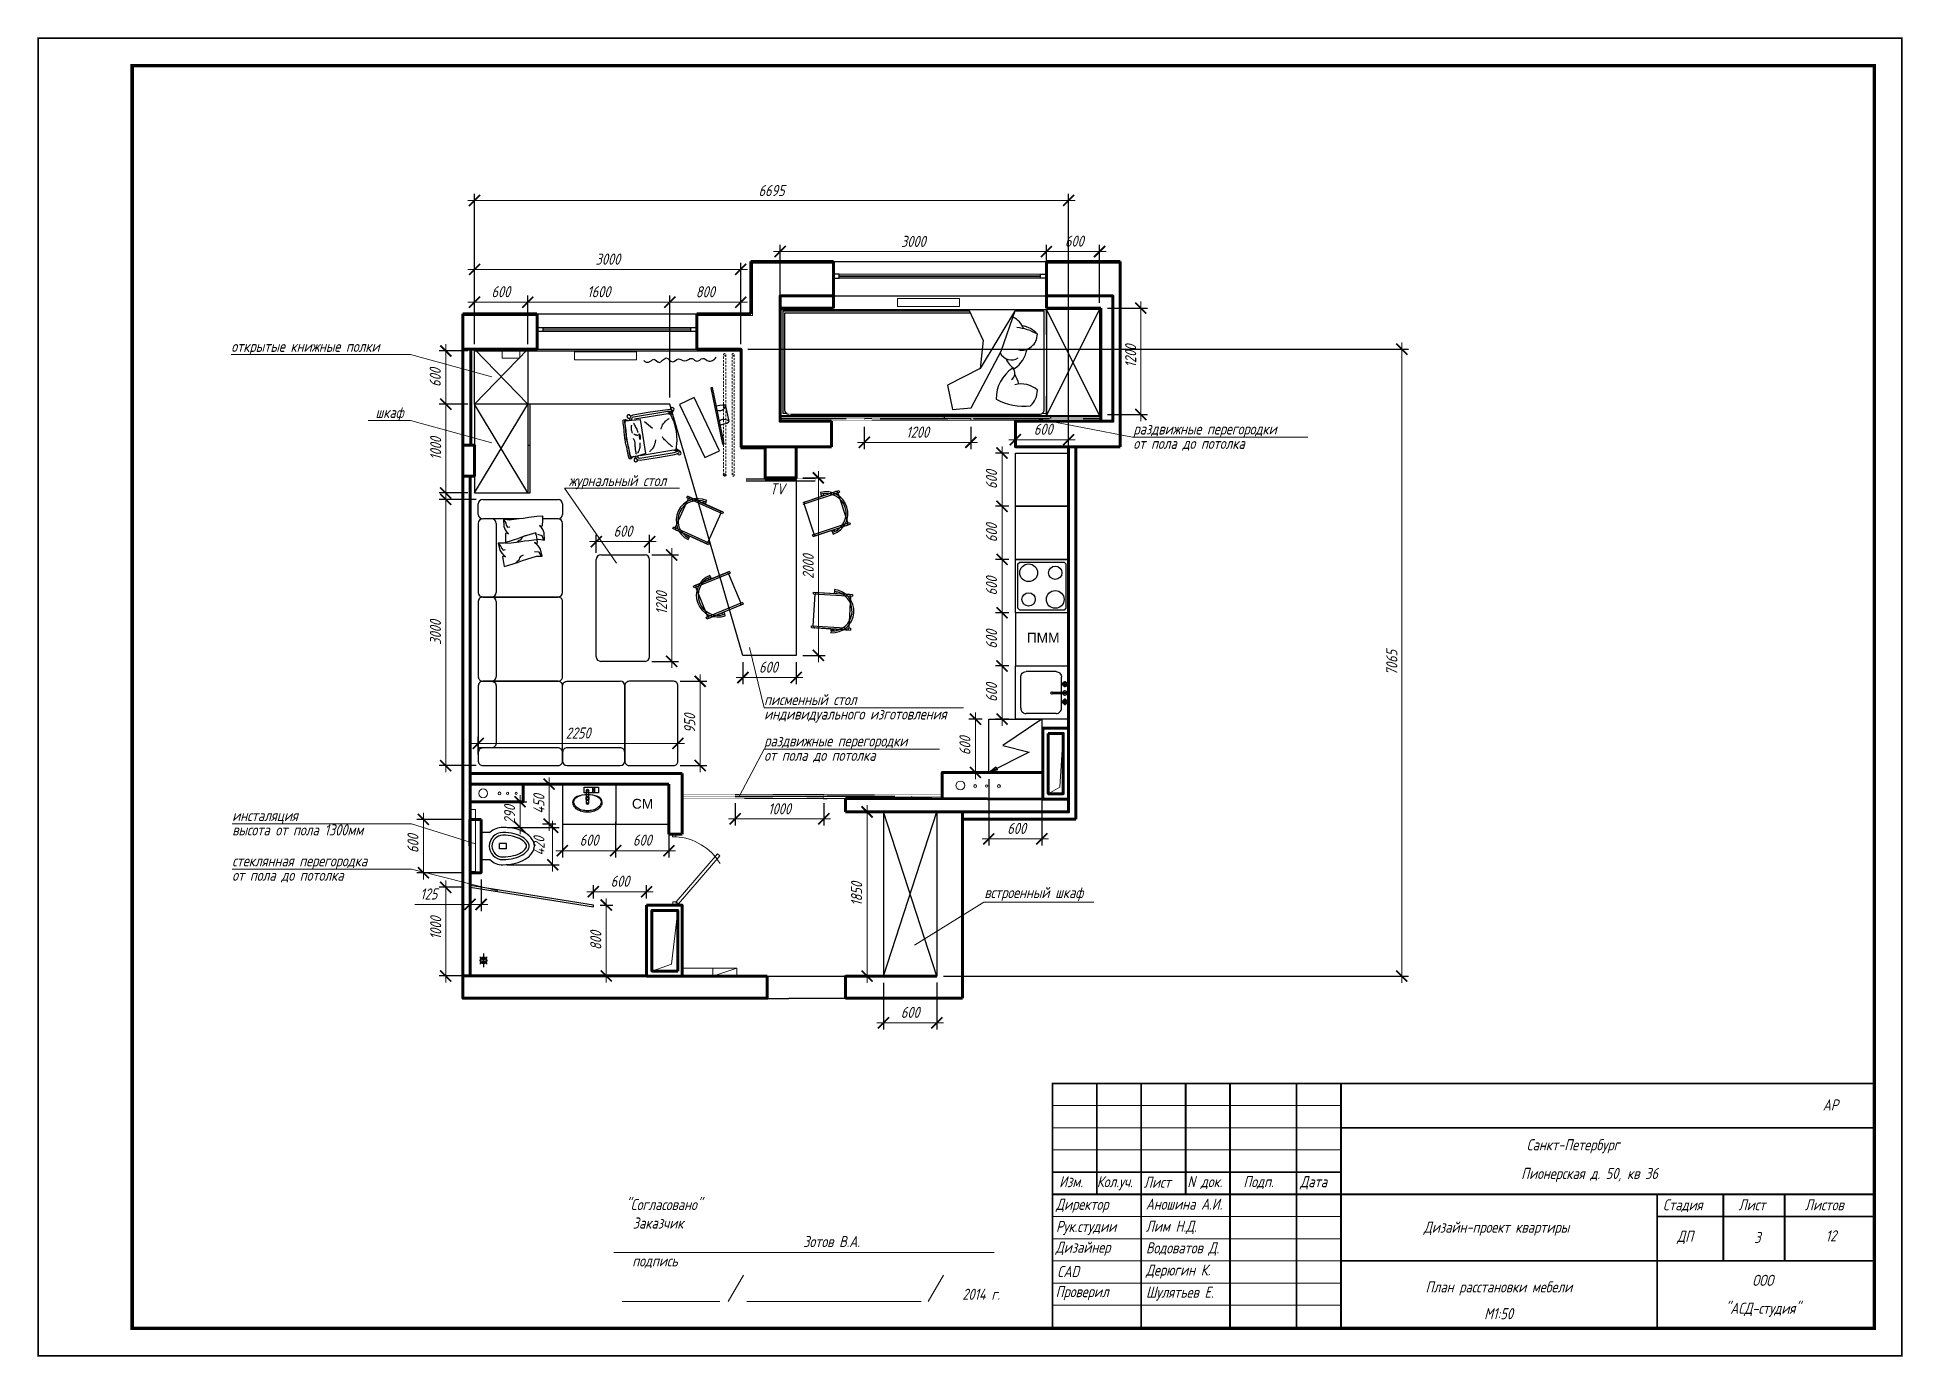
# Model space of a CAD drawing. Header units: millimetres. Extents: x 653176 to 972033, y 753746 to 925850.
# Drawn here: x 743804 to 764824, y 780229 to 795099 of the extents above; entities that cross this region are included whole.
import ezdxf
from ezdxf.enums import TextEntityAlignment as Align

# ---------------------------------------------------------------- set-up
doc = ezdxf.new("R2010")
doc.units = ezdxf.units.MM
doc.header["$LTSCALE"] = 10
for name, pattern in [('HIDDEN', [0.375, 0.25, -0.125]), ('HIDDEN2', [0.1875, 0.125, -0.0625]), ('Воздушная', [3.96875, 2.38125, -1.5875])]:
    doc.linetypes.add(name, pattern=pattern)
doc.layers.get('0').update_dxf_attribs({"color": 65, "lineweight": 25})
for name, color, linetype, lineweight in [('A-ANNO-TEXT', 2, 'Continuous', 9), ('A-FLOR-OVHD', 8, 'Воздушная', 18), ('AL', 7, 'Continuous', 30), ('AL1', 7, 'Continuous', 20), ('stamp', 253, 'Continuous', 18), ('wall', 95, 'Continuous', 60), ('двери', 202, 'Continuous', 9), ('МЕБ', 255, 'Continuous', 20), ('мебель_Ном_пера__1_Pen_No__1', 7, 'Continuous', 13), ('проем', 252, 'Continuous', 13), ('размh150', 7, 'Continuous', 9), ('размеры', 250, 'Continuous', 0), ('Текст', 132, 'Continuous', 25), ('штрих', 22, 'Continuous', 0)]:
    doc.layers.add(name, color=color, linetype=linetype, lineweight=lineweight)
doc.layers.add('Mebel', color=7, linetype='Continuous')
doc.layers.add('Мебель', color=7, linetype='Continuous')
doc.styles.get("Standard").update_dxf_attribs({"font": 'arial.ttf', "height": 150})
doc.styles.add('ГОСТ тип А', font='gost_a.shx', dxfattribs={"oblique": 15, "height": 125})
doc.dimstyles.new('ГОСТ тип А', dxfattribs={"dimtxt": 125, "dimasz": 125, "dimexe": 75, "dimexo": 75, "dimgap": 50, "dimtad": 1, "dimdec": 0, "dimrnd": 5, "dimtxsty": 'ГОСТ тип А', "dimblk": 'ARCHTICK', "dimcen": 50, "dimdle": 75, "dimadec": 0, "dimazin": 0, "dimtfac": 1, "dimtdec": 0, "dimtmove": 1, "dimatfit": 2, "dimfxl": 1, "dimlwd": 9, "dimarcsym": 0})

msp = doc.modelspace()

# ---------------------------------------------------------------- texts
at = {"layer": 'stamp', "style": 'ГОСТ тип А', "oblique": 15}
for s, p in [('открытые книжные полки', (745990.2, 791553.5)), ('шкаф', (747614.4, 790809.2)), ('раздвижные перегородки', (756154.7, 790622.4)), ('от пола до потолка', (756154.7, 790460.1)), ('журнальный стол ', (749792.7, 790040.2)), ('писменный стол ', (751993.9, 787572.1)), ('индивидуального изготовления', (751993.9, 787409.8)), ('раздвижные перегородки', (751993.9, 787106.9)), ('от пола до потолка', (751993.9, 786944.6)), ('инсталяция ', (745999.9, 786266)), ('высота от пола 1300мм', (745999.9, 786103.7)), ('стеклянная перегородка', (745999.9, 785755.3)), ('от пола до потолка', (745999.9, 785593)), ('встроенный шкаф', (754475.3, 785397.5)), ('Изм.', (755318.9, 782139.1)), ('Кол.уч.', (755743.3, 782139.1)), ('Лист', (756272.5, 782133)), ('N док.', (756763, 782139.1)), ('Подп.', (757393.9, 782139.1)), ('Дата', (758034.4, 782139.1)), ('Директор', (755282.9, 781884.1)), ('Стадия', (762122.7, 781879.1)), ('Лист', (762973.8, 781879.1)), ('Листов', (763721.4, 781879.1)), ('Рук.студии', (755282.9, 781634.1)), ('Лим Н.Д.', (756294.2, 781636.5)), ('Дизайнер', (755278.8, 781399.7)), ('подпись', (750507.4, 781246.5)), ('Водоватов Д.', (756296.8, 781393.3)), ('CAD', (755293.5, 781125.8)), ('Дерюгин К.', (756296.8, 781143.3)), ('Проверил', (755278.8, 780899.7)), ('Шулятьев Е.', (756296.8, 780893.3))]:
    msp.add_text(s, height=125, dxfattribs=at).set_placement(p)
for s, p in [('АР', (764009.6, 783066.3)), ('Санкт-Петербург', (761109.1, 782601.3)), ('Пионерская д. 50, кв 36 ', (761327.3, 782278)), ('ДП', (762371.8, 781573.3)), ('3', (763186.8, 781573.3)), ('12', (764015.9, 781591.5))]:
    msp.add_text(s, height=125, dxfattribs=at).set_placement(p, align=Align.MIDDLE)
at = {"layer": 'stamp', "lineweight": 25, "style": 'ГОСТ тип А', "oblique": 15}
msp.add_text('Аношина А.И.', height=125, dxfattribs=at).set_placement((756294.2, 781886.5))
at = {"layer": 'stamp', "style": 'ГОСТ тип А', "oblique": 15}
for s, p in [('Дизайн-проект квартиры', (760246.6, 781626.6)), ('ООО', (763246.8, 781027)), ('ООО', (763246.8, 781027)), ('План расстановки мебели', (760273.7, 780953.4)), ('М1:50', (760269.7, 780651.5)), ('"АСД-студия"', (763246.8, 780712)), ('"АСД-студия"', (763246.8, 780712))]:
    msp.add_text(s, height=125, dxfattribs=at).set_placement(p, align=Align.CENTER)
at = {"layer": 'Текст', "ltscale": 150, "insert": (752056.4, 790008.7), "char_height": 125, "attachment_point": 4, "style": 'ГОСТ тип А'}
msp.add_mtext('TV', dxfattribs=at)
at = {"layer": 'Текст', "ltscale": 200, "char_height": 125, "attachment_point": 5, "style": 'ГОСТ тип А'}
for s, insert in [('  "Согласовано"\\PЗаказчик\\P                                            ^I^I^I^I^I^I^I^I^I        Зотов В.А.', (750798.4, 781735.3)), ('{\\Fgost_a|c238;20}14{\\Fgost_a|c238; }г{\\Fgost_a|c238;.}', (754438.5, 780932.5))]:
    msp.add_mtext(s, dxfattribs=dict(at, insert=insert))

# ---------------------------------------------------------------- blocks, each defined once
blk = doc.blocks.new('дверь')
at = {"layer": 'двери'}
for points in [[(563764, 910696), (563734, 910696), (563734, 910661), (563764, 910661)], [(564498, 910655), (563953, 910190), (563977, 910163), (564521, 910628)], [(564534, 910691), (564498, 910691), (564498, 910655), (564534, 910655)]]:
    blk.add_lwpolyline(points, close=True, dxfattribs=at)
blk.add_arc((564389, 910696), 626, 183.2052, 238.7851, dxfattribs=at)
blk = doc.blocks.new('трубы')
at = {"layer": 'проем'}
for centre, radius in [((366230, 904101), 50), ((366396, 904094), 16), ((366526, 904094), 12.5), ((366664, 904094), 16), ((360852, 904012), 50)]:
    blk.add_circle(centre, radius, dxfattribs=at)
blk = doc.blocks.new('_ARCHTICK')
at = {"color": 0, "linetype": 'ByBlock', "ltscale": 50, "const_width": 0.15}
blk.add_lwpolyline([(-0.5, -0.5), (0.5, 0.5)], dxfattribs=at)
blk = doc.blocks.new('*D695')
at = {"layer": 'Defpoints', "color": 0, "lineweight": 90, "transparency": 16777216}
for p in [(748730, 790964), (748406, 789964), (748731, 789964)]:
    blk.add_point(p, dxfattribs=at)
at = {"layer": 'размh150', "color": 0, "lineweight": 9, "transparency": 16777216}
blk.add_line((748406, 791039), (748406, 789889), dxfattribs=at)
at = {"layer": 'размh150', "color": 0, "lineweight": -2, "transparency": 16777216}
for p, q in [((748655, 790964), (748331, 790964)), ((748656, 789964), (748331, 789964))]:
    blk.add_line(p, q, dxfattribs=at)
at = {"layer": 'размh150', "color": 0, "lineweight": 9, "transparency": 16777216, "xscale": 125, "yscale": 125, "zscale": 125}
for p, rotation in [((748406, 790964), 90), ((748406, 789964), 270)]:
    blk.add_blockref('_ARCHTICK', p, dxfattribs=dict(at, rotation=rotation))
at = {"layer": 'размh150', "color": 0, "transparency": 16777216, "insert": (748293, 790464), "char_height": 125, "attachment_point": 5, "rotation": 90, "style": 'ГОСТ тип А'}
blk.add_mtext('1000', dxfattribs=at)
blk = doc.blocks.new('*D696')
at = {"layer": 'Defpoints', "color": 0, "lineweight": 90, "transparency": 16777216}
for p in [(748823, 789891), (748406, 786891), (748823, 786891)]:
    blk.add_point(p, dxfattribs=at)
at = {"layer": 'размh150', "color": 0, "lineweight": 9, "transparency": 16777216}
blk.add_line((748406, 789966), (748406, 786816), dxfattribs=at)
at = {"layer": 'размh150', "color": 0, "lineweight": -2, "transparency": 16777216}
for p, q in [((748748, 789891), (748331, 789891)), ((748748, 786891), (748331, 786891))]:
    blk.add_line(p, q, dxfattribs=at)
at = {"layer": 'размh150', "color": 0, "lineweight": 9, "transparency": 16777216, "xscale": 125, "yscale": 125, "zscale": 125}
for p, rotation in [((748406, 789891), 90), ((748406, 786891), 270)]:
    blk.add_blockref('_ARCHTICK', p, dxfattribs=dict(at, rotation=rotation))
at = {"layer": 'размh150', "color": 0, "transparency": 16777216, "insert": (748290, 788391), "char_height": 125, "attachment_point": 5, "rotation": 90, "style": 'ГОСТ тип А'}
blk.add_mtext('3000', dxfattribs=at)
blk = doc.blocks.new('*D697')
at = {"layer": 'Defpoints', "color": 0, "lineweight": 90, "transparency": 16777216}
for p in [(753340, 786369), (753154, 784519), (753340, 784519)]:
    blk.add_point(p, dxfattribs=at)
at = {"layer": 'размh150', "color": 0, "lineweight": -2, "transparency": 16777216}
for p, q in [((753265, 786369), (753079, 786369)), ((753265, 784519), (753079, 784519))]:
    blk.add_line(p, q, dxfattribs=at)
at = {"layer": 'размh150', "color": 0, "lineweight": 9, "transparency": 16777216}
blk.add_line((753154, 786444), (753154, 784444), dxfattribs=at)
at = {"layer": 'размh150', "color": 0, "lineweight": 9, "transparency": 16777216, "xscale": 125, "yscale": 125, "zscale": 125}
for p, rotation in [((753154, 786369), 90), ((753154, 784519), 270)]:
    blk.add_blockref('_ARCHTICK', p, dxfattribs=dict(at, rotation=rotation))
at = {"layer": 'размh150', "color": 0, "transparency": 16777216, "insert": (753036, 785444), "char_height": 125, "attachment_point": 5, "rotation": 90, "style": 'ГОСТ тип А'}
blk.add_mtext('1850', dxfattribs=at)
blk = doc.blocks.new('*D698')
at = {"layer": 'Defpoints', "color": 0, "lineweight": 90, "transparency": 16777216}
for p in [(749721, 786332), (750321, 786333), (750321, 785932)]:
    blk.add_point(p, dxfattribs=at)
at = {"layer": 'размh150', "color": 0, "lineweight": -2, "transparency": 16777216}
for p, q in [((749721, 786257), (749721, 785857)), ((750321, 786258), (750321, 785857))]:
    blk.add_line(p, q, dxfattribs=at)
at = {"layer": 'размh150', "color": 0, "lineweight": 9, "transparency": 16777216}
blk.add_line((749646, 785932), (750396, 785932), dxfattribs=at)
at = {"layer": 'размh150', "color": 0, "lineweight": 9, "transparency": 16777216, "xscale": 125, "yscale": 125, "zscale": 125, "rotation": 180}
blk.add_blockref('_ARCHTICK', (749721, 785932), dxfattribs=at)
at = {"layer": 'размh150', "color": 0, "lineweight": 9, "transparency": 16777216, "xscale": 125, "yscale": 125, "zscale": 125}
blk.add_blockref('_ARCHTICK', (750321, 785932), dxfattribs=at)
at = {"layer": 'размh150', "color": 0, "transparency": 16777216, "insert": (750021, 786051), "char_height": 125, "attachment_point": 5, "style": 'ГОСТ тип А'}
blk.add_mtext('600', dxfattribs=at)
blk = doc.blocks.new('*D699')
at = {"layer": 'Defpoints', "color": 0, "lineweight": 90, "transparency": 16777216}
for p in [(750070, 785319), (750070, 784520), (750215, 784520)]:
    blk.add_point(p, dxfattribs=at)
at = {"layer": 'размh150', "color": 0, "lineweight": -2, "transparency": 16777216}
for p, q in [((750145, 785319), (750290, 785319)), ((750145, 784520), (750290, 784520))]:
    blk.add_line(p, q, dxfattribs=at)
at = {"layer": 'размh150', "color": 0, "lineweight": 9, "transparency": 16777216}
blk.add_line((750215, 785394), (750215, 784445), dxfattribs=at)
at = {"layer": 'размh150', "color": 0, "lineweight": 9, "transparency": 16777216, "xscale": 125, "yscale": 125, "zscale": 125}
for p, rotation in [((750215, 785319), 90), ((750215, 784520), 270)]:
    blk.add_blockref('_ARCHTICK', p, dxfattribs=dict(at, rotation=rotation))
at = {"layer": 'размh150', "color": 0, "transparency": 16777216, "insert": (750097, 784919), "char_height": 125, "attachment_point": 5, "rotation": 90, "style": 'ГОСТ тип А'}
blk.add_mtext('800', dxfattribs=at)
blk = doc.blocks.new('*D700')
at = {"layer": 'Defpoints', "color": 0, "lineweight": 90, "transparency": 16777216}
for p in [(748680, 785520), (748406, 784520), (748681, 784520)]:
    blk.add_point(p, dxfattribs=at)
at = {"layer": 'размh150', "color": 0, "lineweight": -2, "transparency": 16777216}
for p, q in [((748605, 785520), (748331, 785520)), ((748606, 784520), (748331, 784520))]:
    blk.add_line(p, q, dxfattribs=at)
at = {"layer": 'размh150', "color": 0, "lineweight": 9, "transparency": 16777216}
blk.add_line((748406, 785595), (748406, 784445), dxfattribs=at)
at = {"layer": 'размh150', "color": 0, "lineweight": 9, "transparency": 16777216, "xscale": 125, "yscale": 125, "zscale": 125}
for p, rotation in [((748406, 785520), 90), ((748406, 784520), 270)]:
    blk.add_blockref('_ARCHTICK', p, dxfattribs=dict(at, rotation=rotation))
at = {"layer": 'размh150', "color": 0, "transparency": 16777216, "insert": (748293, 785060), "char_height": 125, "attachment_point": 5, "rotation": 90, "style": 'ГОСТ тип А'}
blk.add_mtext('1000', dxfattribs=at)
blk = doc.blocks.new('*D701')
at = {"layer": 'Defpoints', "color": 0, "lineweight": 90, "transparency": 16777216}
for p in [(748681, 785684), (748805, 785684), (748805, 785327)]:
    blk.add_point(p, dxfattribs=at)
at = {"layer": 'размh150', "color": 0, "lineweight": -2, "transparency": 16777216}
for p, q in [((748681, 785609), (748681, 785252)), ((748805, 785609), (748805, 785252))]:
    blk.add_line(p, q, dxfattribs=at)
at = {"layer": 'размh150', "color": 0, "lineweight": 9, "transparency": 16777216}
for p, q in [((748057, 785327), (748681, 785327)), ((748606, 785327), (748880, 785327))]:
    blk.add_line(p, q, dxfattribs=at)
at = {"layer": 'размh150', "color": 0, "lineweight": 9, "transparency": 16777216, "xscale": 125, "yscale": 125, "zscale": 125, "rotation": 180}
blk.add_blockref('_ARCHTICK', (748681, 785327), dxfattribs=at)
at = {"layer": 'размh150', "color": 0, "lineweight": 9, "transparency": 16777216, "xscale": 125, "yscale": 125, "zscale": 125}
blk.add_blockref('_ARCHTICK', (748805, 785327), dxfattribs=at)
at = {"layer": 'размh150', "color": 0, "transparency": 16777216, "insert": (748215, 785444), "char_height": 125, "attachment_point": 5, "style": 'ГОСТ тип А'}
blk.add_mtext('125', dxfattribs=at)
blk = doc.blocks.new('*D702')
at = {"layer": 'Defpoints', "color": 0, "lineweight": 90, "transparency": 16777216}
for p in [(749028, 786483), (749025, 786195), (749244, 786195)]:
    blk.add_point(p, dxfattribs=at)
at = {"layer": 'размh150', "color": 0, "lineweight": -2, "transparency": 16777216}
for p, q in [((749103, 786483), (749319, 786483)), ((749100, 786195), (749319, 786195))]:
    blk.add_line(p, q, dxfattribs=at)
at = {"layer": 'размh150', "color": 0, "lineweight": 9, "transparency": 16777216}
blk.add_line((749244, 786558), (749244, 786120), dxfattribs=at)
at = {"layer": 'размh150', "color": 0, "lineweight": 9, "transparency": 16777216, "xscale": 125, "yscale": 125, "zscale": 125}
for p, rotation in [((749244, 786483), 90), ((749244, 786195), 270)]:
    blk.add_blockref('_ARCHTICK', p, dxfattribs=dict(at, rotation=rotation))
at = {"layer": 'размh150', "color": 0, "transparency": 16777216, "insert": (749126, 786339), "char_height": 125, "attachment_point": 5, "rotation": 90, "style": 'ГОСТ тип А'}
blk.add_mtext('290', dxfattribs=at)
blk = doc.blocks.new('*D703')
at = {"layer": 'Defpoints', "color": 0, "lineweight": 90, "transparency": 16777216}
for p in [(749025, 786195), (749024, 785773), (749611, 785773)]:
    blk.add_point(p, dxfattribs=at)
at = {"layer": 'размh150', "color": 0, "lineweight": -2, "transparency": 16777216}
for p, q in [((749100, 786195), (749686, 786195)), ((749099, 785773), (749686, 785773))]:
    blk.add_line(p, q, dxfattribs=at)
at = {"layer": 'размh150', "color": 0, "lineweight": 9, "transparency": 16777216}
blk.add_line((749611, 786270), (749611, 785698), dxfattribs=at)
at = {"layer": 'размh150', "color": 0, "lineweight": 9, "transparency": 16777216, "xscale": 125, "yscale": 125, "zscale": 125}
for p, rotation in [((749611, 786195), 90), ((749611, 785773), 270)]:
    blk.add_blockref('_ARCHTICK', p, dxfattribs=dict(at, rotation=rotation))
at = {"layer": 'размh150', "color": 0, "transparency": 16777216, "insert": (749457, 785984), "char_height": 125, "attachment_point": 5, "rotation": 90, "style": 'ГОСТ тип А'}
blk.add_mtext('420', dxfattribs=at)
blk = doc.blocks.new('*D704')
at = {"layer": 'Defpoints', "color": 0, "lineweight": 90, "transparency": 16777216}
for p in [(753340, 784519), (753940, 784520), (753940, 783992)]:
    blk.add_point(p, dxfattribs=at)
at = {"layer": 'размh150', "color": 0, "lineweight": -2, "transparency": 16777216}
for p, q in [((753340, 784444), (753340, 783917)), ((753940, 784445), (753940, 783917))]:
    blk.add_line(p, q, dxfattribs=at)
at = {"layer": 'размh150', "color": 0, "lineweight": 9, "transparency": 16777216}
blk.add_line((753265, 783992), (754015, 783992), dxfattribs=at)
at = {"layer": 'размh150', "color": 0, "lineweight": 9, "transparency": 16777216, "xscale": 125, "yscale": 125, "zscale": 125, "rotation": 180}
blk.add_blockref('_ARCHTICK', (753340, 783992), dxfattribs=at)
at = {"layer": 'размh150', "color": 0, "lineweight": 9, "transparency": 16777216, "xscale": 125, "yscale": 125, "zscale": 125}
blk.add_blockref('_ARCHTICK', (753940, 783992), dxfattribs=at)
at = {"layer": 'размh150', "color": 0, "transparency": 16777216, "insert": (753640, 784110), "char_height": 125, "attachment_point": 5, "style": 'ГОСТ тип А'}
blk.add_mtext('600', dxfattribs=at)
blk = doc.blocks.new('*D705')
at = {"layer": 'Defpoints', "color": 0, "lineweight": 90, "transparency": 16777216}
for p in [(749330, 792113), (748731, 791564), (749330, 791584)]:
    blk.add_point(p, dxfattribs=at)
at = {"layer": 'размh150', "color": 0, "lineweight": 9, "transparency": 16777216}
blk.add_line((748656, 792113), (749405, 792113), dxfattribs=at)
at = {"layer": 'размh150', "color": 0, "lineweight": -2, "transparency": 16777216}
for p, q in [((748731, 791639), (748731, 792188)), ((749330, 791659), (749330, 792188))]:
    blk.add_line(p, q, dxfattribs=at)
at = {"layer": 'размh150', "color": 0, "lineweight": 9, "transparency": 16777216, "xscale": 125, "yscale": 125, "zscale": 125, "rotation": 180}
blk.add_blockref('_ARCHTICK', (748731, 792113), dxfattribs=at)
at = {"layer": 'размh150', "color": 0, "lineweight": 9, "transparency": 16777216, "xscale": 125, "yscale": 125, "zscale": 125}
blk.add_blockref('_ARCHTICK', (749330, 792113), dxfattribs=at)
at = {"layer": 'размh150', "color": 0, "transparency": 16777216, "insert": (749027, 792232), "char_height": 125, "attachment_point": 5, "style": 'ГОСТ тип А'}
blk.add_mtext('600', dxfattribs=at)
blk = doc.blocks.new('*D706')
at = {"layer": 'Defpoints', "color": 0, "lineweight": 90, "transparency": 16777216}
for p in [(748731, 791564), (748407, 790964), (748731, 790964)]:
    blk.add_point(p, dxfattribs=at)
at = {"layer": 'размh150', "color": 0, "lineweight": 9, "transparency": 16777216}
blk.add_line((748407, 791639), (748407, 790889), dxfattribs=at)
at = {"layer": 'размh150', "color": 0, "lineweight": -2, "transparency": 16777216}
for p, q in [((748656, 791564), (748332, 791564)), ((748656, 790964), (748332, 790964))]:
    blk.add_line(p, q, dxfattribs=at)
at = {"layer": 'размh150', "color": 0, "lineweight": 9, "transparency": 16777216, "xscale": 125, "yscale": 125, "zscale": 125}
for p, rotation in [((748407, 791564), 90), ((748407, 790964), 270)]:
    blk.add_blockref('_ARCHTICK', p, dxfattribs=dict(at, rotation=rotation))
at = {"layer": 'размh150', "color": 0, "transparency": 16777216, "insert": (748288, 791264), "char_height": 125, "attachment_point": 5, "rotation": 90, "style": 'ГОСТ тип А'}
blk.add_mtext('600', dxfattribs=at)
blk = doc.blocks.new('*D707')
at = {"layer": 'Defpoints', "color": 0, "lineweight": 90, "transparency": 16777216}
for p in [(750973, 787841), (750973, 786891), (751273, 786891)]:
    blk.add_point(p, dxfattribs=at)
at = {"layer": 'размh150', "color": 0, "lineweight": -2, "transparency": 16777216}
for p, q in [((751048, 787841), (751348, 787841)), ((751048, 786891), (751348, 786891))]:
    blk.add_line(p, q, dxfattribs=at)
at = {"layer": 'размh150', "color": 0, "lineweight": 9, "transparency": 16777216}
blk.add_line((751273, 787916), (751273, 786816), dxfattribs=at)
at = {"layer": 'размh150', "color": 0, "lineweight": 9, "transparency": 16777216, "xscale": 125, "yscale": 125, "zscale": 125}
for p, rotation in [((751273, 787841), 90), ((751273, 786891), 270)]:
    blk.add_blockref('_ARCHTICK', p, dxfattribs=dict(at, rotation=rotation))
at = {"layer": 'размh150', "color": 0, "transparency": 16777216, "insert": (751155, 787366), "char_height": 125, "attachment_point": 5, "rotation": 90, "style": 'ГОСТ тип А'}
blk.add_mtext('950', dxfattribs=at)
blk = doc.blocks.new('*D708')
at = {"layer": 'Defpoints', "color": 0, "lineweight": 90, "transparency": 16777216}
for p in [(750653, 789265), (750653, 788066), (750953, 788066)]:
    blk.add_point(p, dxfattribs=at)
at = {"layer": 'размh150', "color": 0, "lineweight": 9, "transparency": 16777216}
blk.add_line((750953, 789340), (750953, 787991), dxfattribs=at)
at = {"layer": 'размh150', "color": 0, "lineweight": -2, "transparency": 16777216}
for p, q in [((750728, 789265), (751028, 789265)), ((750728, 788066), (751028, 788066))]:
    blk.add_line(p, q, dxfattribs=at)
at = {"layer": 'размh150', "color": 0, "lineweight": 9, "transparency": 16777216, "xscale": 125, "yscale": 125, "zscale": 125}
for p, rotation in [((750953, 789265), 90), ((750953, 788066), 270)]:
    blk.add_blockref('_ARCHTICK', p, dxfattribs=dict(at, rotation=rotation))
at = {"layer": 'размh150', "color": 0, "transparency": 16777216, "insert": (750838, 788723), "char_height": 125, "attachment_point": 5, "rotation": 90, "style": 'ГОСТ тип А'}
blk.add_mtext('1200', dxfattribs=at)
blk = doc.blocks.new('*D709')
at = {"layer": 'Defpoints', "color": 0, "lineweight": 90, "transparency": 16777216}
for p in [(750703, 789415), (750103, 789215), (750703, 789215)]:
    blk.add_point(p, dxfattribs=at)
at = {"layer": 'размh150', "color": 0, "lineweight": 9, "transparency": 16777216}
blk.add_line((750028, 789415), (750778, 789415), dxfattribs=at)
at = {"layer": 'размh150', "color": 0, "lineweight": -2, "transparency": 16777216}
for p, q in [((750103, 789290), (750103, 789490)), ((750703, 789290), (750703, 789490))]:
    blk.add_line(p, q, dxfattribs=at)
at = {"layer": 'размh150', "color": 0, "lineweight": 9, "transparency": 16777216, "xscale": 125, "yscale": 125, "zscale": 125, "rotation": 180}
blk.add_blockref('_ARCHTICK', (750103, 789415), dxfattribs=at)
at = {"layer": 'размh150', "color": 0, "lineweight": 9, "transparency": 16777216, "xscale": 125, "yscale": 125, "zscale": 125}
blk.add_blockref('_ARCHTICK', (750703, 789415), dxfattribs=at)
at = {"layer": 'размh150', "color": 0, "transparency": 16777216, "insert": (750403, 789533), "char_height": 125, "attachment_point": 5, "style": 'ГОСТ тип А'}
blk.add_mtext('600', dxfattribs=at)
blk = doc.blocks.new('*D710')
at = {"layer": 'Defpoints', "color": 0, "lineweight": 90, "transparency": 16777216}
for p in [(749721, 786683), (749571, 786232), (749721, 786232)]:
    blk.add_point(p, dxfattribs=at)
at = {"layer": 'размh150', "color": 0, "lineweight": -2, "transparency": 16777216}
for p, q in [((749646, 786683), (749496, 786683)), ((749646, 786232), (749496, 786232))]:
    blk.add_line(p, q, dxfattribs=at)
at = {"layer": 'размh150', "color": 0, "lineweight": 9, "transparency": 16777216}
blk.add_line((749571, 786758), (749571, 786157), dxfattribs=at)
at = {"layer": 'размh150', "color": 0, "lineweight": 9, "transparency": 16777216, "xscale": 125, "yscale": 125, "zscale": 125}
for p, rotation in [((749571, 786683), 90), ((749571, 786232), 270)]:
    blk.add_blockref('_ARCHTICK', p, dxfattribs=dict(at, rotation=rotation))
at = {"layer": 'размh150', "color": 0, "transparency": 16777216, "insert": (749456, 786458), "char_height": 125, "attachment_point": 5, "rotation": 90, "style": 'ГОСТ тип А'}
blk.add_mtext('450', dxfattribs=at)
blk = doc.blocks.new('*D711')
at = {"layer": 'Defpoints', "color": 0, "lineweight": 90, "transparency": 16777216}
for p in [(751755, 788133), (752355, 788133), (752355, 787883)]:
    blk.add_point(p, dxfattribs=at)
at = {"layer": 'размh150', "color": 0, "lineweight": -2, "transparency": 16777216}
for p, q in [((751755, 788058), (751755, 787808)), ((752355, 788058), (752355, 787808))]:
    blk.add_line(p, q, dxfattribs=at)
at = {"layer": 'размh150', "color": 0, "lineweight": 9, "transparency": 16777216}
blk.add_line((751680, 787883), (752430, 787883), dxfattribs=at)
at = {"layer": 'размh150', "color": 0, "lineweight": 9, "transparency": 16777216, "xscale": 125, "yscale": 125, "zscale": 125, "rotation": 180}
blk.add_blockref('_ARCHTICK', (751755, 787883), dxfattribs=at)
at = {"layer": 'размh150', "color": 0, "lineweight": 9, "transparency": 16777216, "xscale": 125, "yscale": 125, "zscale": 125}
blk.add_blockref('_ARCHTICK', (752355, 787883), dxfattribs=at)
at = {"layer": 'размh150', "color": 0, "transparency": 16777216, "insert": (752042, 788001), "char_height": 125, "attachment_point": 5, "style": 'ГОСТ тип А'}
blk.add_mtext('600', dxfattribs=at)
blk = doc.blocks.new('*D712')
at = {"layer": 'Defpoints', "color": 0, "lineweight": 90, "transparency": 16777216}
for p in [(752355, 790134), (752355, 788133), (752605, 788133)]:
    blk.add_point(p, dxfattribs=at)
at = {"layer": 'размh150', "color": 0, "lineweight": 9, "transparency": 16777216}
blk.add_line((752605, 790209), (752605, 788058), dxfattribs=at)
at = {"layer": 'размh150', "color": 0, "lineweight": -2, "transparency": 16777216}
for p, q in [((752430, 790134), (752680, 790134)), ((752430, 788133), (752680, 788133))]:
    blk.add_line(p, q, dxfattribs=at)
at = {"layer": 'размh150', "color": 0, "lineweight": 9, "transparency": 16777216, "xscale": 125, "yscale": 125, "zscale": 125}
for p, rotation in [((752605, 790134), 90), ((752605, 788133), 270)]:
    blk.add_blockref('_ARCHTICK', p, dxfattribs=dict(at, rotation=rotation))
at = {"layer": 'размh150', "color": 0, "transparency": 16777216, "insert": (752491, 789133), "char_height": 125, "attachment_point": 5, "rotation": 90, "style": 'ГОСТ тип А'}
blk.add_mtext('2000', dxfattribs=at)
blk = doc.blocks.new('*D713')
at = {"layer": 'Defpoints', "color": 0, "lineweight": 90, "transparency": 16777216}
for p in [(751730, 792484), (748731, 791564), (751730, 791564)]:
    blk.add_point(p, dxfattribs=at)
at = {"layer": 'размh150', "color": 0, "lineweight": 9, "transparency": 16777216}
blk.add_line((748656, 792484), (751805, 792484), dxfattribs=at)
at = {"layer": 'размh150', "color": 0, "lineweight": -2, "transparency": 16777216}
for p, q in [((748731, 791639), (748731, 792559)), ((751730, 791639), (751730, 792559))]:
    blk.add_line(p, q, dxfattribs=at)
at = {"layer": 'размh150', "color": 0, "lineweight": 9, "transparency": 16777216, "xscale": 125, "yscale": 125, "zscale": 125, "rotation": 180}
blk.add_blockref('_ARCHTICK', (748731, 792484), dxfattribs=at)
at = {"layer": 'размh150', "color": 0, "lineweight": 9, "transparency": 16777216, "xscale": 125, "yscale": 125, "zscale": 125}
blk.add_blockref('_ARCHTICK', (751730, 792484), dxfattribs=at)
at = {"layer": 'размh150', "color": 0, "transparency": 16777216, "insert": (750233, 792599), "char_height": 125, "attachment_point": 5, "style": 'ГОСТ тип А'}
blk.add_mtext('3000', dxfattribs=at)
blk = doc.blocks.new('*D714')
at = {"layer": 'Defpoints', "color": 0, "lineweight": 90, "transparency": 16777216}
for p in [(750932, 792113), (749330, 791564), (750932, 790964)]:
    blk.add_point(p, dxfattribs=at)
at = {"layer": 'размh150', "color": 0, "lineweight": 9, "transparency": 16777216}
blk.add_line((749255, 792113), (751007, 792113), dxfattribs=at)
at = {"layer": 'размh150', "color": 0, "lineweight": -2, "transparency": 16777216}
for p, q in [((749330, 791639), (749330, 792188)), ((750932, 791039), (750932, 792188))]:
    blk.add_line(p, q, dxfattribs=at)
at = {"layer": 'размh150', "color": 0, "lineweight": 9, "transparency": 16777216, "xscale": 125, "yscale": 125, "zscale": 125, "rotation": 180}
blk.add_blockref('_ARCHTICK', (749330, 792113), dxfattribs=at)
at = {"layer": 'размh150', "color": 0, "lineweight": 9, "transparency": 16777216, "xscale": 125, "yscale": 125, "zscale": 125}
blk.add_blockref('_ARCHTICK', (750932, 792113), dxfattribs=at)
at = {"layer": 'размh150', "color": 0, "transparency": 16777216, "insert": (750131, 792232), "char_height": 125, "attachment_point": 5, "style": 'ГОСТ тип А'}
blk.add_mtext('1600', dxfattribs=at)
blk = doc.blocks.new('*D715')
at = {"layer": 'Defpoints', "color": 0, "lineweight": 90, "transparency": 16777216}
for p in [(751730, 792113), (751730, 791564), (750932, 790964)]:
    blk.add_point(p, dxfattribs=at)
at = {"layer": 'размh150', "color": 0, "lineweight": 9, "transparency": 16777216}
blk.add_line((750857, 792113), (751805, 792113), dxfattribs=at)
at = {"layer": 'размh150', "color": 0, "lineweight": -2, "transparency": 16777216}
for p, q in [((750932, 791039), (750932, 792188)), ((751730, 791639), (751730, 792188))]:
    blk.add_line(p, q, dxfattribs=at)
at = {"layer": 'размh150', "color": 0, "lineweight": 9, "transparency": 16777216, "xscale": 125, "yscale": 125, "zscale": 125, "rotation": 180}
blk.add_blockref('_ARCHTICK', (750932, 792113), dxfattribs=at)
at = {"layer": 'размh150', "color": 0, "lineweight": 9, "transparency": 16777216, "xscale": 125, "yscale": 125, "zscale": 125}
blk.add_blockref('_ARCHTICK', (751730, 792113), dxfattribs=at)
at = {"layer": 'размh150', "color": 0, "transparency": 16777216, "insert": (751331, 792231), "char_height": 125, "attachment_point": 5, "style": 'ГОСТ тип А'}
blk.add_mtext('800', dxfattribs=at)
blk = doc.blocks.new('*D716')
at = {"layer": 'Defpoints', "color": 0, "lineweight": 90, "transparency": 16777216}
for p in [(755789, 792048), (755789, 790848), (756239, 790848)]:
    blk.add_point(p, dxfattribs=at)
at = {"layer": 'размh150', "color": 0, "lineweight": -2, "transparency": 16777216}
for p, q in [((755864, 792048), (756314, 792048)), ((755864, 790848), (756314, 790848))]:
    blk.add_line(p, q, dxfattribs=at)
at = {"layer": 'размh150', "color": 0, "lineweight": 9, "transparency": 16777216}
blk.add_line((756239, 792123), (756239, 790773), dxfattribs=at)
at = {"layer": 'размh150', "color": 0, "lineweight": 9, "transparency": 16777216, "xscale": 125, "yscale": 125, "zscale": 125}
for p, rotation in [((756239, 792048), 90), ((756239, 790848), 270)]:
    blk.add_blockref('_ARCHTICK', p, dxfattribs=dict(at, rotation=rotation))
at = {"layer": 'размh150', "color": 0, "transparency": 16777216, "insert": (756124, 791506), "char_height": 125, "attachment_point": 5, "rotation": 90, "style": 'ГОСТ тип А'}
blk.add_mtext('1200', dxfattribs=at)
blk = doc.blocks.new('*D717')
at = {"layer": 'Defpoints', "color": 0, "lineweight": 90, "transparency": 16777216}
for p in [(755175, 792684), (752175, 792028), (755175, 792028)]:
    blk.add_point(p, dxfattribs=at)
at = {"layer": 'размh150', "color": 0, "lineweight": 9, "transparency": 16777216}
blk.add_line((752100, 792684), (755250, 792684), dxfattribs=at)
at = {"layer": 'размh150', "color": 0, "lineweight": -2, "transparency": 16777216}
for p, q in [((752175, 792103), (752175, 792759)), ((755175, 792103), (755175, 792759))]:
    blk.add_line(p, q, dxfattribs=at)
at = {"layer": 'размh150', "color": 0, "lineweight": 9, "transparency": 16777216, "xscale": 125, "yscale": 125, "zscale": 125, "rotation": 180}
blk.add_blockref('_ARCHTICK', (752175, 792684), dxfattribs=at)
at = {"layer": 'размh150', "color": 0, "lineweight": 9, "transparency": 16777216, "xscale": 125, "yscale": 125, "zscale": 125}
blk.add_blockref('_ARCHTICK', (755175, 792684), dxfattribs=at)
at = {"layer": 'размh150', "color": 0, "transparency": 16777216, "insert": (753675, 792799), "char_height": 125, "attachment_point": 5, "style": 'ГОСТ тип А'}
blk.add_mtext('3000', dxfattribs=at)
blk = doc.blocks.new('*D718')
at = {"layer": 'Defpoints', "color": 0, "lineweight": 90, "transparency": 16777216}
for p in [(755774, 792684), (755175, 792033), (755774, 792033)]:
    blk.add_point(p, dxfattribs=at)
at = {"layer": 'размh150', "color": 0, "lineweight": 9, "transparency": 16777216}
blk.add_line((755100, 792684), (755849, 792684), dxfattribs=at)
at = {"layer": 'размh150', "color": 0, "lineweight": -2, "transparency": 16777216}
for p, q in [((755175, 792108), (755175, 792759)), ((755774, 792108), (755774, 792759))]:
    blk.add_line(p, q, dxfattribs=at)
at = {"layer": 'размh150', "color": 0, "lineweight": 9, "transparency": 16777216, "xscale": 125, "yscale": 125, "zscale": 125, "rotation": 180}
blk.add_blockref('_ARCHTICK', (755175, 792684), dxfattribs=at)
at = {"layer": 'размh150', "color": 0, "lineweight": 9, "transparency": 16777216, "xscale": 125, "yscale": 125, "zscale": 125}
blk.add_blockref('_ARCHTICK', (755774, 792684), dxfattribs=at)
at = {"layer": 'размh150', "color": 0, "transparency": 16777216, "insert": (755489, 792802), "char_height": 125, "attachment_point": 5, "style": 'ГОСТ тип А'}
blk.add_mtext('600', dxfattribs=at)
blk = doc.blocks.new('*D719')
at = {"layer": 'Defpoints', "color": 0, "lineweight": 90, "transparency": 16777216}
for p in [(754825, 790414), (754675, 789814), (754825, 789814)]:
    blk.add_point(p, dxfattribs=at)
at = {"layer": 'размh150', "color": 0, "lineweight": -2, "transparency": 16777216}
for p, q in [((754750, 790414), (754600, 790414)), ((754750, 789814), (754600, 789814))]:
    blk.add_line(p, q, dxfattribs=at)
at = {"layer": 'размh150', "color": 0, "lineweight": 9, "transparency": 16777216}
blk.add_line((754675, 790489), (754675, 789739), dxfattribs=at)
at = {"layer": 'размh150', "color": 0, "lineweight": 9, "transparency": 16777216, "xscale": 125, "yscale": 125, "zscale": 125}
for p, rotation in [((754675, 790414), 90), ((754675, 789814), 270)]:
    blk.add_blockref('_ARCHTICK', p, dxfattribs=dict(at, rotation=rotation))
at = {"layer": 'размh150', "color": 0, "transparency": 16777216, "insert": (754556, 790114), "char_height": 125, "attachment_point": 5, "rotation": 90, "style": 'ГОСТ тип А'}
blk.add_mtext('600', dxfattribs=at)
blk = doc.blocks.new('*D720')
at = {"layer": 'Defpoints', "color": 0, "lineweight": 90, "transparency": 16777216}
for p in [(754825, 789814), (754675, 789214), (754825, 789214)]:
    blk.add_point(p, dxfattribs=at)
at = {"layer": 'размh150', "color": 0, "lineweight": -2, "transparency": 16777216}
for p, q in [((754750, 789814), (754600, 789814)), ((754750, 789214), (754600, 789214))]:
    blk.add_line(p, q, dxfattribs=at)
at = {"layer": 'размh150', "color": 0, "lineweight": 9, "transparency": 16777216}
blk.add_line((754675, 789889), (754675, 789139), dxfattribs=at)
at = {"layer": 'размh150', "color": 0, "lineweight": 9, "transparency": 16777216, "xscale": 125, "yscale": 125, "zscale": 125}
for p, rotation in [((754675, 789814), 90), ((754675, 789214), 270)]:
    blk.add_blockref('_ARCHTICK', p, dxfattribs=dict(at, rotation=rotation))
at = {"layer": 'размh150', "color": 0, "transparency": 16777216, "insert": (754556, 789514), "char_height": 125, "attachment_point": 5, "rotation": 90, "style": 'ГОСТ тип А'}
blk.add_mtext('600', dxfattribs=at)
blk = doc.blocks.new('*D721')
at = {"layer": 'Defpoints', "color": 0, "lineweight": 90, "transparency": 16777216}
for p in [(754825, 789214), (754675, 788614), (754825, 788614)]:
    blk.add_point(p, dxfattribs=at)
at = {"layer": 'размh150', "color": 0, "lineweight": -2, "transparency": 16777216}
for p, q in [((754750, 789214), (754600, 789214)), ((754750, 788614), (754600, 788614))]:
    blk.add_line(p, q, dxfattribs=at)
at = {"layer": 'размh150', "color": 0, "lineweight": 9, "transparency": 16777216}
blk.add_line((754675, 789289), (754675, 788539), dxfattribs=at)
at = {"layer": 'размh150', "color": 0, "lineweight": 9, "transparency": 16777216, "xscale": 125, "yscale": 125, "zscale": 125}
for p, rotation in [((754675, 789214), 90), ((754675, 788614), 270)]:
    blk.add_blockref('_ARCHTICK', p, dxfattribs=dict(at, rotation=rotation))
at = {"layer": 'размh150', "color": 0, "transparency": 16777216, "insert": (754556, 788914), "char_height": 125, "attachment_point": 5, "rotation": 90, "style": 'ГОСТ тип А'}
blk.add_mtext('600', dxfattribs=at)
blk = doc.blocks.new('*D722')
at = {"layer": 'Defpoints', "color": 0, "lineweight": 90, "transparency": 16777216}
for p in [(754825, 788614), (754675, 788014), (754825, 788014)]:
    blk.add_point(p, dxfattribs=at)
at = {"layer": 'размh150', "color": 0, "lineweight": 9, "transparency": 16777216}
blk.add_line((754675, 788689), (754675, 787939), dxfattribs=at)
at = {"layer": 'размh150', "color": 0, "lineweight": -2, "transparency": 16777216}
for p, q in [((754750, 788614), (754600, 788614)), ((754750, 788014), (754600, 788014))]:
    blk.add_line(p, q, dxfattribs=at)
at = {"layer": 'размh150', "color": 0, "lineweight": 9, "transparency": 16777216, "xscale": 125, "yscale": 125, "zscale": 125}
for p, rotation in [((754675, 788614), 90), ((754675, 788014), 270)]:
    blk.add_blockref('_ARCHTICK', p, dxfattribs=dict(at, rotation=rotation))
at = {"layer": 'размh150', "color": 0, "transparency": 16777216, "insert": (754556, 788314), "char_height": 125, "attachment_point": 5, "rotation": 90, "style": 'ГОСТ тип А'}
blk.add_mtext('600', dxfattribs=at)
blk = doc.blocks.new('*D723')
at = {"layer": 'Defpoints', "color": 0, "lineweight": 90, "transparency": 16777216}
for p in [(754825, 788014), (754675, 787414), (754825, 787414)]:
    blk.add_point(p, dxfattribs=at)
at = {"layer": 'размh150', "color": 0, "lineweight": 9, "transparency": 16777216}
blk.add_line((754675, 788089), (754675, 787339), dxfattribs=at)
at = {"layer": 'размh150', "color": 0, "lineweight": -2, "transparency": 16777216}
for p, q in [((754750, 788014), (754600, 788014)), ((754750, 787414), (754600, 787414))]:
    blk.add_line(p, q, dxfattribs=at)
at = {"layer": 'размh150', "color": 0, "lineweight": 9, "transparency": 16777216, "xscale": 125, "yscale": 125, "zscale": 125}
for p, rotation in [((754675, 788014), 90), ((754675, 787414), 270)]:
    blk.add_blockref('_ARCHTICK', p, dxfattribs=dict(at, rotation=rotation))
at = {"layer": 'размh150', "color": 0, "transparency": 16777216, "insert": (754556, 787714), "char_height": 125, "attachment_point": 5, "rotation": 90, "style": 'ГОСТ тип А'}
blk.add_mtext('600', dxfattribs=at)
blk = doc.blocks.new('*D724')
at = {"layer": 'Defpoints', "color": 0, "lineweight": 90, "transparency": 16777216}
for p in [(754525, 787414), (754375, 786814), (754525, 786814)]:
    blk.add_point(p, dxfattribs=at)
at = {"layer": 'размh150', "color": 0, "lineweight": -2, "transparency": 16777216}
for p, q in [((754450, 787414), (754300, 787414)), ((754450, 786814), (754300, 786814))]:
    blk.add_line(p, q, dxfattribs=at)
at = {"layer": 'размh150', "color": 0, "lineweight": 9, "transparency": 16777216}
blk.add_line((754375, 787489), (754375, 786739), dxfattribs=at)
at = {"layer": 'размh150', "color": 0, "lineweight": 9, "transparency": 16777216, "xscale": 125, "yscale": 125, "zscale": 125}
for p, rotation in [((754375, 787414), 90), ((754375, 786814), 270)]:
    blk.add_blockref('_ARCHTICK', p, dxfattribs=dict(at, rotation=rotation))
at = {"layer": 'размh150', "color": 0, "transparency": 16777216, "insert": (754257, 787114), "char_height": 125, "attachment_point": 5, "rotation": 90, "style": 'ГОСТ тип А'}
blk.add_mtext('600', dxfattribs=at)
blk = doc.blocks.new('*D725')
at = {"layer": 'Defpoints', "color": 0, "lineweight": 90, "transparency": 16777216}
for p in [(755424, 790564), (754825, 790414), (755424, 790414)]:
    blk.add_point(p, dxfattribs=at)
at = {"layer": 'размh150', "color": 0, "lineweight": 9, "transparency": 16777216}
blk.add_line((754750, 790564), (755499, 790564), dxfattribs=at)
at = {"layer": 'размh150', "color": 0, "lineweight": -2, "transparency": 16777216}
for p, q in [((754825, 790489), (754825, 790639)), ((755424, 790489), (755424, 790639))]:
    blk.add_line(p, q, dxfattribs=at)
at = {"layer": 'размh150', "color": 0, "lineweight": 9, "transparency": 16777216, "xscale": 125, "yscale": 125, "zscale": 125, "rotation": 180}
blk.add_blockref('_ARCHTICK', (754825, 790564), dxfattribs=at)
at = {"layer": 'размh150', "color": 0, "lineweight": 9, "transparency": 16777216, "xscale": 125, "yscale": 125, "zscale": 125}
blk.add_blockref('_ARCHTICK', (755424, 790564), dxfattribs=at)
at = {"layer": 'размh150', "color": 0, "transparency": 16777216, "insert": (755139, 790682), "char_height": 125, "attachment_point": 5, "style": 'ГОСТ тип А'}
blk.add_mtext('600', dxfattribs=at)
blk = doc.blocks.new('*D726')
at = {"layer": 'Defpoints', "color": 0, "lineweight": 90, "transparency": 16777216}
for p in [(754525, 786814), (755124, 786814), (755124, 786065)]:
    blk.add_point(p, dxfattribs=at)
at = {"layer": 'размh150', "color": 0, "lineweight": -2, "transparency": 16777216}
for p, q in [((754525, 786739), (754525, 785990)), ((755124, 786739), (755124, 785990))]:
    blk.add_line(p, q, dxfattribs=at)
at = {"layer": 'размh150', "color": 0, "lineweight": 9, "transparency": 16777216}
blk.add_line((754450, 786065), (755199, 786065), dxfattribs=at)
at = {"layer": 'размh150', "color": 0, "lineweight": 9, "transparency": 16777216, "xscale": 125, "yscale": 125, "zscale": 125, "rotation": 180}
blk.add_blockref('_ARCHTICK', (754525, 786065), dxfattribs=at)
at = {"layer": 'размh150', "color": 0, "lineweight": 9, "transparency": 16777216, "xscale": 125, "yscale": 125, "zscale": 125}
blk.add_blockref('_ARCHTICK', (755124, 786065), dxfattribs=at)
at = {"layer": 'размh150', "color": 0, "transparency": 16777216, "insert": (754839, 786183), "char_height": 125, "attachment_point": 5, "style": 'ГОСТ тип А'}
blk.add_mtext('600', dxfattribs=at)
blk = doc.blocks.new('*D727')
at = {"layer": 'Defpoints', "color": 0, "lineweight": 90, "transparency": 16777216}
for p in [(748680, 786284), (748155, 785684), (748681, 785684)]:
    blk.add_point(p, dxfattribs=at)
at = {"layer": 'размh150', "color": 0, "lineweight": 9, "transparency": 16777216}
blk.add_line((748155, 786359), (748155, 785609), dxfattribs=at)
at = {"layer": 'размh150', "color": 0, "lineweight": -2, "transparency": 16777216}
for p, q in [((748605, 786284), (748080, 786284)), ((748606, 785684), (748080, 785684))]:
    blk.add_line(p, q, dxfattribs=at)
at = {"layer": 'размh150', "color": 0, "lineweight": 9, "transparency": 16777216, "xscale": 125, "yscale": 125, "zscale": 125}
for p, rotation in [((748155, 786284), 90), ((748155, 785684), 270)]:
    blk.add_blockref('_ARCHTICK', p, dxfattribs=dict(at, rotation=rotation))
at = {"layer": 'размh150', "color": 0, "transparency": 16777216, "insert": (748037, 786011), "char_height": 125, "attachment_point": 5, "rotation": 90, "style": 'ГОСТ тип А'}
blk.add_mtext('600', dxfattribs=at)
blk = doc.blocks.new('*D728')
at = {"layer": 'Defpoints', "color": 0, "lineweight": 90, "transparency": 16777216}
for p in [(751667, 786541), (752667, 786541), (752667, 786291)]:
    blk.add_point(p, dxfattribs=at)
at = {"layer": 'размh150', "color": 0, "lineweight": -2, "transparency": 16777216}
for p, q in [((751667, 786466), (751667, 786216)), ((752667, 786466), (752667, 786216))]:
    blk.add_line(p, q, dxfattribs=at)
at = {"layer": 'размh150', "color": 0, "lineweight": 9, "transparency": 16777216}
blk.add_line((751592, 786291), (752742, 786291), dxfattribs=at)
at = {"layer": 'размh150', "color": 0, "lineweight": 9, "transparency": 16777216, "xscale": 125, "yscale": 125, "zscale": 125, "rotation": 180}
blk.add_blockref('_ARCHTICK', (751667, 786291), dxfattribs=at)
at = {"layer": 'размh150', "color": 0, "lineweight": 9, "transparency": 16777216, "xscale": 125, "yscale": 125, "zscale": 125}
blk.add_blockref('_ARCHTICK', (752667, 786291), dxfattribs=at)
at = {"layer": 'размh150', "color": 0, "transparency": 16777216, "insert": (752167, 786404), "char_height": 125, "attachment_point": 5, "style": 'ГОСТ тип А'}
blk.add_mtext('1000', dxfattribs=at)
blk = doc.blocks.new('*D729')
at = {"layer": 'Defpoints', "color": 0, "lineweight": 90, "transparency": 16777216}
for p in [(753123, 790784), (754323, 790784), (754323, 790534)]:
    blk.add_point(p, dxfattribs=at)
at = {"layer": 'размh150', "color": 0, "lineweight": -2, "transparency": 16777216}
for p, q in [((753123, 790709), (753123, 790459)), ((754323, 790709), (754323, 790459))]:
    blk.add_line(p, q, dxfattribs=at)
at = {"layer": 'размh150', "color": 0, "lineweight": 9, "transparency": 16777216}
blk.add_line((753048, 790534), (754398, 790534), dxfattribs=at)
at = {"layer": 'размh150', "color": 0, "lineweight": 9, "transparency": 16777216, "xscale": 125, "yscale": 125, "zscale": 125, "rotation": 180}
blk.add_blockref('_ARCHTICK', (753123, 790534), dxfattribs=at)
at = {"layer": 'размh150', "color": 0, "lineweight": 9, "transparency": 16777216, "xscale": 125, "yscale": 125, "zscale": 125}
blk.add_blockref('_ARCHTICK', (754323, 790534), dxfattribs=at)
at = {"layer": 'размh150', "color": 0, "transparency": 16777216, "insert": (753723, 790649), "char_height": 125, "attachment_point": 5, "style": 'ГОСТ тип А'}
blk.add_mtext('1200', dxfattribs=at)
blk = doc.blocks.new('*D730')
at = {"layer": 'Defpoints', "color": 0, "lineweight": 90, "transparency": 16777216}
for p in [(751023, 787141), (748773, 786941), (751023, 786941)]:
    blk.add_point(p, dxfattribs=at)
at = {"layer": 'размh150', "color": 0, "lineweight": -2, "transparency": 16777216}
for p, q in [((748773, 787016), (748773, 787216)), ((751023, 787016), (751023, 787216))]:
    blk.add_line(p, q, dxfattribs=at)
at = {"layer": 'размh150', "color": 0, "lineweight": 9, "transparency": 16777216}
blk.add_line((748698, 787141), (751098, 787141), dxfattribs=at)
at = {"layer": 'размh150', "color": 0, "lineweight": 9, "transparency": 16777216, "xscale": 125, "yscale": 125, "zscale": 125, "rotation": 180}
blk.add_blockref('_ARCHTICK', (748773, 787141), dxfattribs=at)
at = {"layer": 'размh150', "color": 0, "lineweight": 9, "transparency": 16777216, "xscale": 125, "yscale": 125, "zscale": 125}
blk.add_blockref('_ARCHTICK', (751023, 787141), dxfattribs=at)
at = {"layer": 'размh150', "color": 0, "transparency": 16777216, "insert": (749898, 787258), "char_height": 125, "attachment_point": 5, "style": 'ГОСТ тип А'}
blk.add_mtext('2250', dxfattribs=at)
blk = doc.blocks.new('*D731')
at = {"layer": 'Defpoints', "color": 0, "lineweight": 90, "transparency": 16777216}
for p in [(750070, 785320), (750670, 785469), (750670, 785319)]:
    blk.add_point(p, dxfattribs=at)
at = {"layer": 'размh150', "color": 0, "lineweight": -2, "transparency": 16777216}
for p, q in [((750070, 785395), (750070, 785544)), ((750670, 785394), (750670, 785544))]:
    blk.add_line(p, q, dxfattribs=at)
at = {"layer": 'размh150', "color": 0, "lineweight": 9, "transparency": 16777216}
blk.add_line((749995, 785469), (750745, 785469), dxfattribs=at)
at = {"layer": 'размh150', "color": 0, "lineweight": 9, "transparency": 16777216, "xscale": 125, "yscale": 125, "zscale": 125, "rotation": 180}
blk.add_blockref('_ARCHTICK', (750070, 785469), dxfattribs=at)
at = {"layer": 'размh150', "color": 0, "lineweight": 9, "transparency": 16777216, "xscale": 125, "yscale": 125, "zscale": 125}
blk.add_blockref('_ARCHTICK', (750670, 785469), dxfattribs=at)
at = {"layer": 'размh150', "color": 0, "transparency": 16777216, "insert": (750370, 785588), "char_height": 125, "attachment_point": 5, "style": 'ГОСТ тип А'}
blk.add_mtext('600', dxfattribs=at)
blk = doc.blocks.new('*D779')
at = {"layer": 'Defpoints', "color": 0, "lineweight": 90, "transparency": 16777216}
for p in [(750321, 786232), (750921, 786232), (750921, 785932)]:
    blk.add_point(p, dxfattribs=at)
at = {"layer": 'размh150', "color": 0, "lineweight": -2, "transparency": 16777216}
for p, q in [((750321, 786157), (750321, 785857)), ((750921, 786157), (750921, 785857))]:
    blk.add_line(p, q, dxfattribs=at)
at = {"layer": 'размh150', "color": 0, "lineweight": 9, "transparency": 16777216}
blk.add_line((750246, 785932), (750996, 785932), dxfattribs=at)
at = {"layer": 'размh150', "color": 0, "lineweight": 9, "transparency": 16777216, "xscale": 125, "yscale": 125, "zscale": 125, "rotation": 180}
blk.add_blockref('_ARCHTICK', (750321, 785932), dxfattribs=at)
at = {"layer": 'размh150', "color": 0, "lineweight": 9, "transparency": 16777216, "xscale": 125, "yscale": 125, "zscale": 125}
blk.add_blockref('_ARCHTICK', (750921, 785932), dxfattribs=at)
at = {"layer": 'размh150', "color": 0, "transparency": 16777216, "insert": (750621, 786051), "char_height": 125, "attachment_point": 5, "style": 'ГОСТ тип А'}
blk.add_mtext('600', dxfattribs=at)
blk = doc.blocks.new('*D790')
at = {"layer": 'Defpoints', "color": 0, "lineweight": 90, "transparency": 16777216}
for p in [(755425, 793260), (748731, 791639), (755425, 790414)]:
    blk.add_point(p, dxfattribs=at)
at = {"layer": 'размh150', "color": 0, "lineweight": -2, "transparency": 16777216}
for p, q in [((748731, 791714), (748731, 793335)), ((755425, 790489), (755425, 793335))]:
    blk.add_line(p, q, dxfattribs=at)
at = {"layer": 'размh150', "color": 0, "lineweight": 9, "transparency": 16777216}
blk.add_line((748656, 793260), (755500, 793260), dxfattribs=at)
at = {"layer": 'размh150', "color": 0, "lineweight": 9, "transparency": 16777216, "xscale": 125, "yscale": 125, "zscale": 125, "rotation": 180}
blk.add_blockref('_ARCHTICK', (748731, 793260), dxfattribs=at)
at = {"layer": 'размh150', "color": 0, "lineweight": 9, "transparency": 16777216, "xscale": 125, "yscale": 125, "zscale": 125}
blk.add_blockref('_ARCHTICK', (755425, 793260), dxfattribs=at)
at = {"layer": 'размh150', "color": 0, "lineweight": 90, "transparency": 16777216, "insert": (752078, 793372), "char_height": 125, "attachment_point": 5, "style": 'ГОСТ тип А'}
blk.add_mtext('6695', dxfattribs=at)
blk = doc.blocks.new('*D791')
at = {"layer": 'Defpoints', "color": 0, "lineweight": 90, "transparency": 16777216}
for p in [(751735, 791584), (759180, 791584), (753940, 784519)]:
    blk.add_point(p, dxfattribs=at)
at = {"layer": 'размеры', "color": 0, "lineweight": 9, "transparency": 16777216}
blk.add_line((759180, 784444), (759180, 791659), dxfattribs=at)
at = {"layer": 'размеры', "color": 0, "lineweight": -2, "transparency": 16777216}
for p, q in [((751810, 791584), (759255, 791584)), ((754015, 784519), (759255, 784519))]:
    blk.add_line(p, q, dxfattribs=at)
at = {"layer": 'размеры', "color": 0, "lineweight": 9, "transparency": 16777216, "xscale": 125, "yscale": 125, "zscale": 125}
for p, rotation in [((759180, 791584), 90), ((759180, 784519), 270)]:
    blk.add_blockref('_ARCHTICK', p, dxfattribs=dict(at, rotation=rotation))
at = {"layer": 'размеры', "color": 0, "lineweight": 90, "transparency": 16777216, "insert": (759067, 788051), "char_height": 125, "attachment_point": 5, "rotation": 90, "style": 'ГОСТ тип А'}
blk.add_mtext('7065', dxfattribs=at)

# ---------------------------------------------------------------- dimensions: what is measured, and where the dimension line sits
at = {"layer": 'размh150', "color": 1, "lineweight": 90}
dim = msp.add_linear_dim(base=(755424.7, 793259.6), p1=(748730.6, 791638.7), p2=(755424.7, 790414), dimstyle='ГОСТ тип А', dxfattribs=at)
dim.commit()
dim.dimension.update_dxf_attribs({"geometry": '*D790', "text_midpoint": (752077.6, 793372.1)})
at = {"layer": 'размh150'}
for base, p1, p2, angle, picture, middle in [((755174.7, 792683.7), (752174.7, 792027.7), (755174.7, 792027.7), 180, '*D717', (753674.7, 792683.7)), ((755773.7, 792683.7), (755174.7, 792032.7), (755773.7, 792032.7), 180, '*D718', (755489.2, 792683.7)), ((751729.9, 792483.7), (748731.1, 791563.7), (751729.9, 791563.7), 180, '*D713', (750232.9, 792483.7)), ((749330.4, 792113.3), (748730.6, 791563.7), (749330.4, 791583.7), 180, '*D705', (749027.5, 792113.3)), ((750931.7, 792113.3), (749330.4, 791563.7), (750931.7, 790963.7), 180, '*D714', (750131.1, 792113.3)), ((751729.9, 792113.3), (750931.7, 790963.7), (751729.9, 791563.7), 180, '*D715', (751330.8, 792113.3)), ((756238.7, 790847.7), (755788.7, 792047.7), (755788.7, 790847.7), 90, '*D716', (756238.7, 791505.7)), ((748406.6, 790963.7), (748731.1, 791563.7), (748731.3, 790963.7), 90, '*D706', (748406.6, 791263.7)), ((748405.8, 789963.7), (748730.3, 790963.7), (748730.6, 789963.7), 90, '*D695', (748405.8, 790463.7)), ((754323.3, 790534.3), (753123.3, 790784.3), (754323.3, 790784.3), 180, '*D729', (753723.3, 790534.3)), ((755423.7, 790564), (754824.7, 790414), (755423.7, 790414), 180, '*D725', (755139.2, 790564)), ((754674.7, 789814), (754824.7, 790414), (754824.7, 789814), 90, '*D719', (754674.7, 790114)), ((752604.9209, 788133.218), (752354.9209, 790133.6808), (752354.9209, 788133.218), 90, '*D712', (752604.9209, 789133.4494)), ((748405.6, 786891.1), (748823.3, 789891.1), (748823.3, 786891.1), 90, '*D696', (748405.6, 788391.1)), ((754674.7, 789214), (754824.7, 789814), (754824.7, 789214), 90, '*D720', (754674.7, 789514)), ((750702.7, 789414.9), (750102.8, 789214.9), (750702.7, 789214.9), 180, '*D709', (750402.8, 789414.9)), ((750952.7, 788065.9), (750652.7, 789264.9), (750652.7, 788065.9), 90, '*D708', (750952.7, 788722.9)), ((754674.7, 788614), (754824.7, 789214), (754824.7, 788614), 90, '*D721', (754674.7, 788914)), ((752354.9, 787883.2), (751755, 788133.2), (752354.9, 788133.2), 180, '*D711', (752042.4, 787883.2)), ((754674.7, 787414), (754824.7, 788014), (754824.7, 787414), 90, '*D723', (754674.7, 787714)), ((751273.3, 786891.1), (750973.3, 787841.1), (750973.3, 786891.1), 90, '*D707', (751273.3, 787366.1)), ((754374.9, 786814), (754524.9, 787414), (754524.9, 786814), 90, '*D724', (754374.9, 787114)), ((751023.3, 787141.1), (748773.3, 786941.1), (751023.3, 786941.1), 180, '*D730', (749898.3, 787141.1)), ((755123.9, 786065), (754524.9, 786814), (755123.9, 786814), 180, '*D726', (754839.4, 786065)), ((749571.1, 786232.2), (749721.1, 786683.1), (749721.1, 786232.2), 90, '*D710', (749571.1, 786457.6)), ((748155.4, 785684.1), (748680.1, 786284.1), (748680.6, 785684.1), 90, '*D727', (748155.4, 786011.4)), ((749244.1, 786194.9), (749027.9, 786483.1), (749025.1, 786194.9), 90, '*D702', (749244.1, 786339)), ((752667.1, 786291.4), (751667.1, 786541.3), (752667.1, 786541.3), 180, '*D728', (752167.1, 786291.4)), ((753153.6, 784518.7), (753339.7, 786368.7), (753339.7, 784518.7), 90, '*D697', (753153.6, 785443.7)), ((749611.0826, 785773.3732), (749025.0564, 786194.874), (749023.8427, 785773.3732), 90, '*D703', (749571.0826, 785984.1166)), ((748805, 785327), (748680.8, 785684.1), (748805, 785684.1), 180, '*D701', (748214.6, 785327)), ((748405.6, 784519.7), (748680.3, 785519.7), (748680.7, 784519.7), 90, '*D700', (748405.6, 785059.7)), ((750669.7, 785469.4), (750069.7, 785319.7), (750669.7, 785318.7), 180, '*D731', (750369.7, 785469.4)), ((750215.111, 784519.6808), (750069.7049, 785319.1916), (750069.9209, 784519.6808), 90, '*D699', (750215.111, 784919.4362)), ((753939.7, 783991.8), (753339.7, 784518.7), (753939.7, 784519.5), 180, '*D704', (753639.7, 783991.8))]:
    dim = msp.add_linear_dim(base=base, p1=p1, p2=p2, angle=angle, dimstyle='ГОСТ тип А', dxfattribs=at)
    dim.commit()
    dim.dimension.update_dxf_attribs({"geometry": picture, "text_midpoint": middle, "dimtype": 160})
dim = msp.add_linear_dim(base=(750921.1, 785932.4), p1=(750321.1, 786232.2), p2=(750921.1, 786232.2), dimstyle='ГОСТ тип А', dxfattribs=at)
dim.commit()
dim.dimension.update_dxf_attribs({"geometry": '*D779', "text_midpoint": (750621.1, 786050.6)})

# ---------------------------------------------------------------- hatches: boundary and pattern name
at = {"layer": 'Мебель', "linetype": 'Continuous', "ltscale": 0.5}
h = msp.add_hatch(color=4, dxfattribs=at)
h.dxf.hatch_style = 1
h.paths.add_polyline_path([(754524.9, 786814), (754606.4, 786876.9), (754624.6, 786841.7)])
edge = h.paths.add_edge_path(flags=16)
edge.add_line((754549.2, 786826.1), (754608.9, 786872.2))
edge.add_line((754549.2, 786826.1), (754620.2, 786850.3))
edge.add_line((754608.9, 786872.2), (754620.2, 786850.3))
h.paths.add_polyline_path([(754620.2, 786850.3), (754549.2, 786826.1)], flags=0)

# ---------------------------------------------------------------- linework, layer by layer
at = {"layer": 'A-FLOR-OVHD', "linetype": 'HIDDEN', "lineweight": 9}
for p, q in [((752174.7, 790784.3), (754823.3, 790784.3)), ((751069.6, 786561.3), (754000.3, 786561.3)), ((751069.6, 786541.3), (754000.3, 786541.3)), ((751069.6, 786541.3), (754000.3, 786541.3)), ((752909.7, 786518.7), (751069.6, 786519.7))]:
    msp.add_line(p, q, dxfattribs=at)
at = {"layer": 'A-FLOR-OVHD'}
for points in [[(751537.7, 790168.2), (751537.7, 791524.3)], [(751537.7, 790167.2), (751537.7, 791523.3)], [(751562.6, 791524.3), (751562.6, 790167.2)], [(751562.6, 791523.3), (751562.6, 790166.2)], [(751633.3, 790167.6), (751633.3, 791524.5)], [(751633.3, 790166.6), (751633.3, 791523.5)], [(751658.2, 791524.4), (751658.2, 790167.7)], [(751658.2, 791523.4), (751658.2, 790166.7)]]:
    msp.add_lwpolyline(points, dxfattribs=at)
at = {"layer": 'A-FLOR-OVHD', "linetype": 'HIDDEN', "lineweight": 9}
msp.add_lwpolyline([(753123.3, 790784.3), (754323.3, 790784.3), (754323.3, 790804.3), (753123.3, 790804.3), (753123.3, 790784.3)], dxfattribs=at)
at = {"layer": 'A-FLOR-OVHD'}
for centre in [(751550.1, 791523.7), (751550.1, 791522.7), (751645.7, 791523.7), (751645.7, 791522.7), (751645.7, 790167), (751645.7, 790166)]:
    msp.add_circle(centre, 12.5, dxfattribs=at)
at = {"layer": 'AL1'}
msp.add_line((748680.7, 784519.7), (748678, 785519.7), dxfattribs=at)
at = {"layer": 'AL1', "linetype": 'HIDDEN2'}
msp.add_lwpolyline([(755174.7, 790857.4), (755122.7, 790857.7)], dxfattribs=at)
at = {"layer": 'Mebel', "linetype": 'ByBlock'}
for p, q in [((748679.7, 789193.1), (748679.7, 789298.1)), ((748679.7, 789193), (748679.7, 787753)), ((748679.8, 786833.1), (748679.7, 787753))]:
    msp.add_line(p, q, dxfattribs=at)
at = {"layer": 'stamp'}
for p, q in [((758493.9, 783059.1), (755243.9, 783059.1)), ((758493.9, 782809.1), (755243.9, 782809.1)), ((758493.9, 782559.1), (755243.9, 782559.1)), ((758493.9, 781809.1), (755243.9, 781809.1)), ((758493.9, 781559.1), (755243.9, 781559.1)), ((758493.9, 781309.1), (755243.9, 781309.1)), ((758493.9, 781059.1), (755243.9, 781059.1)), ((758493.9, 780809.1), (755243.9, 780809.1))]:
    msp.add_line(p, q, dxfattribs=at)
msp.add_lwpolyline([(764493.9, 783309.1, 20, 20, 0), (755243.9, 783309.1, 20, 20, 0), (755243.9, 780559.1, 0, 0, 0)], format="xyseb", dxfattribs=at)
at = {"layer": 'stamp', "const_width": 20}
for points in [[(755743.9, 783309.1), (755743.9, 782059.1)], [(756243.9, 783309.1), (756243.9, 780559.1)], [(756743.9, 783309.1), (756743.9, 782059.1)], [(757243.9, 783309.1), (757243.9, 780559.1)], [(757993.9, 783309.1), (757993.9, 780559.1)], [(758493.9, 783309.1), (758493.9, 780559.1)], [(764493.9, 782809.1), (758493.9, 782809.1)], [(758493.9, 782309.1), (755243.9, 782309.1)], [(764493.9, 782059.1), (755243.9, 782059.1)], [(762057.4, 782059.1), (762057.4, 780559.1)], [(762802.6, 782059.1), (762802.6, 781309.1)], [(763493.9, 782059.1), (763493.9, 781309.1)], [(764493.9, 781809.1), (762057.4, 781809.1)], [(764493.9, 781309.1), (758493.9, 781309.1)]]:
    msp.add_lwpolyline(points, dxfattribs=at)
at = {"layer": 'stamp', "ltscale": 200}
for points in [[(750299.4, 781403.1), (754584.5, 781403.1)], [(750392.8, 780849.4), (751493, 780849.4)], [(751798.3, 780849.4), (753762.8, 780849.4)]]:
    msp.add_lwpolyline(points, dxfattribs=at)
at = {"layer": 'wall'}
for p, q in [((751844.7, 791983.7), (751844.7, 792573.7)), ((751844.7, 792573.7), (752774.7, 792573.7)), ((752774.7, 792183.7), (752774.7, 792573.7)), ((755174.7, 792573.7), (756004.7, 792573.7)), ((755174.7, 792183.7), (755174.7, 792573.7)), ((756004.7, 792573.7), (756004.7, 790483.7)), ((755788.7, 790772.7), (755788.7, 792047.7)), ((749434.7, 791583.7), (749434.7, 791983.7)), ((751234.7, 791583.5), (751234.7, 791983.7)), ((748690.7, 791583.7), (748600.7, 791583.7)), ((752174.7, 790908.7), (752174.7, 790772.7)), ((752754.7, 790772.7), (752754.7, 790483.7)), ((755424.7, 790483.7), (756004.7, 790483.7)), ((755504.7, 786288.7), (755504.7, 790483.7)), ((748679.7, 786893.7), (748680.7, 784519.7)), ((748679.8, 786803.1), (751069.8, 786803.1)), ((751069.8, 786803.1), (751069.4, 786118.7)), ((750921.1, 786683.1), (750921.1, 786118.6)), ((752909.7, 786518.7), (753883.8, 786518.6)), ((752909.7, 786518.7), (752909.7, 786368.7)), ((753939.7, 786368.7), (752909.7, 786368.7)), ((753939.7, 786368.7), (755419.7, 786368.7)), ((754229.7, 786368.7), (754229.7, 784268.7)), ((754229.7, 786288.7), (755504.7, 786288.7)), ((750921.1, 786118.6), (751069.4, 786118.7)), ((748600.7, 784519.7), (750669.7, 784519.7)), ((751069.7, 784518.7), (752029.7, 784518.7)), ((752029.7, 784267.7), (752029.7, 784518.7)), ((752909.7, 784268.7), (752909.7, 784519.7)), ((754229.7, 784268.7), (752909.7, 784268.7))]:
    msp.add_line(p, q, dxfattribs=at)
for points in [[(752754.7, 790772.7), (752174.7, 790772.7), (752174.7, 792183.7), (752774.7, 792183.7)], [(752174.7, 792047.7), (752774.7, 792047.7)], [(752774.7, 792183.7), (752774.7, 792047.7)], [(755174.7, 792183.7), (755924.7, 792183.7), (755924.7, 790772.7), (754824.7, 790772.7), (754824.7, 790483.7), (755424.7, 790483.7), (755424.7, 786368.7), (755424.7, 786368.7), (755424.7, 786368.7), (755424.7, 786368.7), (755424.7, 786368.7)], [(755174.7, 792183.7), (755174.7, 792047.7)], [(755174.7, 792047.7), (755788.7, 792047.7)], [(752029.7, 784518.7), (752029.7, 784268.7), (748600.7, 784268.7), (748600.7, 791983.7)], [(748600.7, 791983.7), (749432.7, 791983.7)], [(751234.7, 791983.7), (751844.7, 791983.7)], [(748679.7, 786893.7), (748679.7, 790153.7), (748729.7, 790153.7), (748729.7, 790503.7), (748689.7, 790503.7), (748689.7, 791583.7), (749434.7, 791583.7)], [(752754.7, 790483.7), (751734.7, 790483.7), (751734.7, 791583.7), (751234.7, 791583.7)], [(752174.7, 790772.7), (752754.7, 790772.7)], [(754824.7, 790772.7), (755924.7, 790772.7)], [(748600.7, 790503.7), (748729.7, 790503.7), (748729.7, 790153.7), (748600.7, 790153.7)], [(754000.3, 786518.6), (754000.3, 786814), (755134.7, 786814)], [(749279.8, 786683.1), (748679.8, 786682.8)], [(753883.8, 786518.6), (755134.7, 786513.7)], [(753939.7, 784518.7), (752909.7, 784518.7)]]:
    msp.add_lwpolyline(points, dxfattribs=at)
for points in [[(752004.7, 790483.7), (752354.7, 790483.7), (752354.7, 790133.7), (752004.7, 790133.7)], [(755134.7, 787313.7), (755424.7, 787313.7), (755424.7, 786513.7), (755134.7, 786513.7)], [(755194.7, 787253.7), (755364.7, 787253.7), (755364.7, 786573.7), (755194.7, 786573.7)], [(748804, 786284.1), (748679.6, 786284.1), (748680.6, 785684.1), (748805, 785684.1)], [(750669.7, 785318.7), (751069.7, 785318.7), (751069.7, 784518.7), (750669.7, 784518.7)], [(751020.6, 784575.2), (750729.7, 784575.2), (750729.7, 785258.4), (751020.6, 785258.4)]]:
    msp.add_lwpolyline(points, close=True, dxfattribs=at)
at = {"layer": 'МЕБ'}
for p, q in [((752354.7, 790418.7), (752354.7, 790418.7)), ((751069.7, 784518.7), (751069.7, 784608.7)), ((751069.7, 784608.7), (751684.7, 784608.7)), ((751684.7, 784608.7), (751684.7, 784518.7))]:
    msp.add_line(p, q, dxfattribs=at)
for points in [[(748926.8, 791273.7), (748009.3, 791523.5), (745990.2, 791523.5)], [(748926.8, 790529.3), (748009.3, 790779.2), (747531.2, 790779.2)], [(755055.2, 790804.7), (756144.1, 790592.4), (758120, 790592.4)], [(750330.6, 789173.2), (749743.7, 790016.1), (751039.7, 790016.1)], [(751829.9, 788221.7), (751993.9, 787542.1), (754240.6, 787542.1)], [(755364.7, 787253.7), (755327.6, 786647.7), (755194.7, 786573.7)], [(751717.7, 786551.7), (751993.9, 787076.9), (753969.8, 787076.9)], [(748740.2, 786010.6), (748018.9, 786236), (745999.9, 786236)], [(748994.5, 785479.1), (748018.9, 785725.3), (745999.9, 785725.3)], [(753687, 784867.6), (754469.5, 785350), (755709.6, 785350)], [(751020.6, 785258.4), (750951.1, 784654.7), (750729.7, 784575.2)]]:
    msp.add_lwpolyline(points, dxfattribs=at)
at = {"layer": 'Мебель', "linetype": 'HIDDEN2', "ltscale": 500}
msp.add_line((754825.9, 792027), (754300.8, 792027), dxfattribs=at)
at = {"layer": 'Мебель', "color": 4, "linetype": 'Continuous', "ltscale": 0.5}
for p, q in [((754300.8, 792027), (754460.7, 791682.4)), ((754825.9, 792027), (754427.9, 791366.3)), ((754664, 791561.5), (754825.9, 792027)), ((754460.6, 791686), (754427.9, 791366.3)), ((754328.5, 790923.7), (754664, 791561.5)), ((754427.9, 791366.3), (754059.4, 791177.8)), ((754059.4, 791177.8), (754118, 790903.1)), ((750404.3, 790768.8), (750404.6, 790773.4)), ((750404.6, 790773.4), (750405.2, 790778)), ((750405.2, 790778), (750405.4, 790779.6)), ((750405.4, 790779.6), (750405.8, 790781.2)), ((750405.8, 790781.2), (750406.2, 790782.7)), ((750406.2, 790782.7), (750406.8, 790784.1)), ((750406.8, 790784.1), (750407.5, 790785.4)), ((750407.5, 790785.4), (750408.4, 790786.5)), ((750408.4, 790786.5), (750409.6, 790787.3)), ((750409.6, 790787.3), (750410.9, 790787.8)), ((750410.9, 790787.8), (750430.1, 790790.8)), ((750423.7, 790771.9), (750424, 790776.5)), ((750424, 790776.5), (750424.5, 790781.1)), ((750424.5, 790781.1), (750424.8, 790782.7)), ((750424.8, 790782.7), (750425.2, 790784.2)), ((750425.2, 790784.2), (750425.6, 790785.7)), ((750425.6, 790785.7), (750426.2, 790787.1)), ((750426.2, 790787.1), (750426.9, 790788.4)), ((750426.9, 790788.4), (750427.7, 790789.5)), ((750427.7, 790789.5), (750428.8, 790790.3)), ((750428.8, 790790.3), (750430.1, 790790.8)), ((750430.1, 790790.8), (750457.6, 790779.2)), ((750430.3, 790771.6), (750430.8, 790772.7)), ((750430.8, 790772.7), (750431.5, 790773.8)), ((750431.5, 790773.8), (750431.6, 790774)), ((750431.6, 790774), (750431.7, 790774.2)), ((750431.7, 790774.2), (750431.9, 790774.4)), ((750431.9, 790774.4), (750432, 790774.5)), ((750432, 790774.5), (750432.2, 790774.7)), ((750432.2, 790774.7), (750432.3, 790774.8)), ((750432.3, 790774.8), (750432.5, 790774.9)), ((750432.5, 790774.9), (750432.6, 790775)), ((750433.3, 790775.2), (750499.6, 790785.9)), ((750457.8, 790844.1), (750447.4, 790828.9)), ((750447.4, 790828.9), (750453.9, 790811.6)), ((750477.2, 790794.5), (750453.9, 790811.6)), ((750476.3, 790844.3), (750457.8, 790844.1)), ((750476.3, 790844.3), (750494.5, 790830.7)), ((750479, 790807.5), (750478.9, 790782.5)), ((750492.1, 790828.7), (750479, 790807.5)), ((750514.4, 790839.8), (750492.1, 790828.7)), ((750506.6, 790813.7), (750498.8, 790800.9)), ((750498.8, 790800.9), (750499.6, 790785.9)), ((750500, 790785.9), (750600, 790792.7)), ((750520.3, 790819.6), (750506.6, 790813.7)), ((750710.6, 790876.1), (750515.6, 790840)), ((750907.2, 790879.9), (750520.3, 790819.6)), ((750911.2, 790855), (750532.7, 790794.3)), ((750661.7, 790407.4), (750600, 790792.7)), ((750907.3, 790901.7), (750710.6, 790876.1)), ((750870.1, 790759.6), (750883.1, 790773.8)), ((750883.1, 790773.8), (750889.9, 790779.9)), ((750889.9, 790779.9), (750896.9, 790785.4)), ((750896.9, 790785.4), (750903.6, 790790.3)), ((750903.6, 790790.3), (750909.7, 790794.5)), ((750950.3, 790878.3), (750906.6, 790879.7)), ((750947.3, 790901.5), (750907.3, 790901.6)), ((750909.7, 790794.5), (750915, 790797.9)), ((750950.3, 790878.3), (750911.2, 790855)), ((750915, 790797.9), (750919.2, 790800.4)), ((750919.2, 790800.4), (750922, 790801.9)), ((750951.6, 790867), (750920.2, 790848.4)), ((750922, 790801.9), (750922.9, 790802.5)), ((750943.4, 790917.1), (750933.1, 790902.7)), ((750980.4, 790762.5), (750935.6, 790858.6)), ((750960.1, 790871.8), (750942.2, 790847)), ((750955.9, 790925), (750943.4, 790917.1)), ((750959.4, 790897.8), (750947.4, 790901.9)), ((750951.7, 790866.7), (750963.3, 790876.2)), ((750970.4, 790922.1), (750955.9, 790925)), ((750965.1, 790887.7), (750959.4, 790897.8)), ((750975.8, 790893.5), (750963.3, 790876.2)), ((750963.3, 790876.2), (750965.1, 790887.7)), ((750979, 790910), (750970.4, 790922.1)), ((750976.9, 790895.3), (750979, 790910)), ((751558.5, 790944.4), (751596.1, 790768.7)), ((752174.7, 790824.3), (755788.7, 790824.3)), ((750404.3, 790764.2), (750404.3, 790768.8)), ((750404.6, 790759.6), (750404.3, 790764.2)), ((750405, 790754.9), (750404.6, 790759.6)), ((750405.6, 790750.3), (750405, 790754.9)), ((750406.2, 790745.7), (750405.6, 790750.3)), ((750407, 790741.1), (750406.2, 790745.7)), ((750408.1, 790733.8), (750407, 790741.1)), ((750409.3, 790726.5), (750408.1, 790733.8)), ((750410.4, 790719.2), (750409.3, 790726.5)), ((750411.5, 790712), (750410.4, 790719.2)), ((750412.5, 790704.7), (750411.5, 790712)), ((750413.4, 790697.4), (750412.5, 790704.7)), ((750414.3, 790690), (750413.4, 790697.4)), ((750415, 790682.7), (750414.3, 790690)), ((750415.4, 790677.6), (750415, 790682.7)), ((750415.8, 790672.6), (750415.4, 790677.6)), ((750416.1, 790667.5), (750415.8, 790672.6)), ((750416.5, 790662.4), (750416.1, 790667.5)), ((750416.8, 790657.3), (750416.5, 790662.4)), ((750417.1, 790652.2), (750416.8, 790657.3)), ((750417.5, 790647.1), (750417.1, 790652.2)), ((750417.8, 790642.1), (750417.5, 790647.1)), ((750419.1, 790625.7), (750417.8, 790642.1)), ((750420.6, 790609.4), (750419.1, 790625.7)), ((750422.6, 790593.1), (750420.6, 790609.4)), ((750424.8, 790576.8), (750422.6, 790593.1)), ((750423.7, 790767.3), (750423.7, 790771.9)), ((750424, 790762.7), (750423.7, 790767.3)), ((750424.4, 790758), (750424, 790762.7)), ((750425, 790753.4), (750424.4, 790758)), ((750427.4, 790560.6), (750424.8, 790576.8)), ((750425.6, 790748.8), (750425, 790753.4)), ((750425.4, 790572.5), (750427.1, 790562.3)), ((750426.4, 790744.2), (750425.6, 790748.8)), ((750427.5, 790736.9), (750426.4, 790744.2)), ((750428.7, 790729.6), (750427.5, 790736.9)), ((750428.7, 790753.8), (750428.8, 790757.2)), ((750428.8, 790750.3), (750428.7, 790753.8)), ((750429.8, 790722.3), (750428.7, 790729.6)), ((750428.8, 790757.2), (750428.9, 790760.7)), ((750428.9, 790746.9), (750428.8, 790750.3)), ((750428.9, 790760.7), (750429.1, 790764.1)), ((750429, 790743.4), (750428.9, 790746.9)), ((750429.2, 790740), (750429, 790743.4)), ((750429.1, 790765.4), (750429.3, 790766.7)), ((750429.1, 790764.1), (750429.1, 790765.4)), ((750429.5, 790736.5), (750429.2, 790740)), ((750429.3, 790766.7), (750429.4, 790767.9)), ((750429.4, 790767.9), (750429.7, 790769.2)), ((750430.2, 790728.6), (750429.5, 790736.5)), ((750429.7, 790769.2), (750430, 790770.4)), ((750430.9, 790715.1), (750429.8, 790722.3)), ((750430, 790770.4), (750430.3, 790771.6)), ((750431.1, 790720.7), (750430.2, 790728.6)), ((750431.9, 790707.8), (750430.9, 790715.1)), ((750432.2, 790712.9), (750431.1, 790720.7)), ((750432.8, 790700.5), (750431.9, 790707.8)), ((750433.3, 790705), (750432.2, 790712.9)), ((750433.7, 790693.2), (750432.8, 790700.5)), ((750434.5, 790697.2), (750433.3, 790705)), ((750434.4, 790685.8), (750433.7, 790693.2)), ((750434.8, 790680.7), (750434.4, 790685.8)), ((750435.7, 790689.3), (750434.5, 790697.2)), ((750435.2, 790675.7), (750434.8, 790680.7)), ((750435.5, 790670.6), (750435.2, 790675.7)), ((750435.9, 790665.5), (750435.5, 790670.6)), ((750436.8, 790681.4), (750435.7, 790689.3)), ((750436.2, 790660.4), (750435.9, 790665.5)), ((750436.5, 790655.3), (750436.2, 790660.4)), ((750436.8, 790650.2), (750436.5, 790655.3)), ((750437.8, 790673.6), (750436.8, 790681.4)), ((750437.2, 790645.2), (750436.8, 790650.2)), ((750438.4, 790628.8), (750437.2, 790645.2)), ((750438.7, 790665.4), (750437.8, 790673.6)), ((750440, 790612.5), (750438.4, 790628.8)), ((750439.4, 790657.3), (750438.7, 790665.4)), ((750440.1, 790649.2), (750439.4, 790657.3)), ((750441.9, 790596.2), (750440, 790612.5)), ((750440.7, 790641), (750440.1, 790649.2)), ((750441.3, 790632.9), (750440.7, 790641)), ((750441.9, 790624.7), (750441.3, 790632.9)), ((750442.5, 790616.6), (750441.9, 790624.7)), ((750444.2, 790579.9), (750441.9, 790596.2)), ((750443.3, 790608.4), (750442.5, 790616.6)), ((750444.4, 790597.3), (750443.3, 790608.4)), ((750446.8, 790563.7), (750444.2, 790579.9)), ((750445.8, 790586.1), (750444.4, 790597.3)), ((750447.4, 790575), (750445.8, 790586.1)), ((750449.7, 790547.6), (750446.8, 790563.7)), ((750448.8, 790566.2), (750447.3, 790575.6)), ((750449.2, 790563.9), (750447.4, 790575)), ((750451.1, 790552.9), (750449.2, 790563.9)), ((750495.5, 790703.4), (750495.4, 790697.3)), ((750495.4, 790697.3), (750495.9, 790685.7)), ((750495.9, 790709.2), (750495.5, 790703.4)), ((750496.5, 790714.7), (750495.9, 790709.2)), ((750495.9, 790685.7), (750497.4, 790674.5)), ((750497.2, 790719.6), (750496.5, 790714.7)), ((750497.8, 790723.7), (750497.2, 790719.6)), ((750497.4, 790674.5), (750499.5, 790664.1)), ((750498.4, 790726.8), (750497.8, 790723.7)), ((750498.8, 790728.9), (750498.4, 790726.8)), ((750498.9, 790729.6), (750498.8, 790728.9)), ((750499.5, 790664.1), (750501.9, 790654.9)), ((750501.9, 790654.9), (750504.3, 790647.2)), ((750504.3, 790647.2), (750506.4, 790641.2)), ((750506.4, 790641.2), (750507.9, 790637.4)), ((750507.9, 790637.4), (750508.5, 790636.1)), ((750520.5, 790575.5), (750520.3, 790575.7)), ((750520.9, 790575.1), (750520.5, 790575.5)), ((750521.6, 790574.4), (750520.9, 790575.1)), ((750522.5, 790573.4), (750521.6, 790574.4)), ((750523.5, 790572.3), (750522.5, 790573.4)), ((750524.6, 790571), (750523.5, 790572.3)), ((750523.9, 790750), (750524.7, 790748.4)), ((750525.8, 790569.5), (750524.6, 790571)), ((750524.7, 790748.4), (750527, 790744.1)), ((750527, 790568), (750525.8, 790569.5)), ((750527, 790744.1), (750530.5, 790737.4)), ((750531.2, 790561.3), (750527, 790568)), ((750527.1, 790628.1), (750527.7, 790627.8)), ((750527.7, 790627.8), (750529.4, 790626.9)), ((750529.4, 790626.9), (750532.1, 790625.5)), ((750530.5, 790737.4), (750535, 790728.7)), ((750532.1, 790625.5), (750535.5, 790623.9)), ((750535, 790728.7), (750540.2, 790718.3)), ((750535.5, 790623.9), (750539.7, 790622.1)), ((750539.7, 790622.1), (750544.4, 790620.3)), ((750540.2, 790718.3), (750545.9, 790706.6)), ((750544.4, 790620.3), (750549.5, 790618.7)), ((750545.9, 790706.6), (750551.8, 790694.1)), ((750549.5, 790618.7), (750554.9, 790617.3)), ((750551.8, 790694.1), (750557.8, 790681.1)), ((750554.9, 790617.3), (750557.8, 790616.8)), ((750557.8, 790681.1), (750560.8, 790674.3)), ((750557.8, 790616.8), (750560.6, 790616.3)), ((750560.6, 790616.3), (750563.2, 790616)), ((750560.8, 790674.3), (750563.7, 790667.7)), ((750563.2, 790616), (750565.6, 790615.8)), ((750563.7, 790667.7), (750566.3, 790661.4)), ((750565.6, 790615.8), (750567.6, 790615.6)), ((750566.3, 790661.4), (750568.7, 790655.9)), ((750567.6, 790615.6), (750569.1, 790615.5)), ((750568.7, 790655.9), (750570.6, 790651.1)), ((750569.1, 790615.5), (750570.1, 790615.4)), ((750570.1, 790615.4), (750570.5, 790615.4)), ((750570.6, 790651.1), (750572.1, 790647.5)), ((750572.1, 790647.5), (750573.1, 790645.1)), ((750573.1, 790645.1), (750573.4, 790644.3)), ((750587.5, 790631.3), (750583.7, 790621.1)), ((750583.7, 790621.1), (750585.2, 790598.1)), ((750585.2, 790598.1), (750591, 790575.9)), ((750594.2, 790622.7), (750587.5, 790631.3)), ((750591, 790575.9), (750597.7, 790567.4)), ((750600, 790600.5), (750594.2, 790622.7)), ((750597.7, 790567.4), (750601.5, 790577.6)), ((750601.5, 790577.6), (750600, 790600.5)), ((750646, 790767.6), (750737.5, 790692.4)), ((750832.3, 790684.2), (750832.9, 790686.6)), ((750832.9, 790686.6), (750834.9, 790693.2)), ((750834.9, 790693.2), (750838.4, 790703.1)), ((750838.4, 790703.1), (750843.6, 790715.6)), ((750843.6, 790715.6), (750850.5, 790729.7)), ((750848.1, 790590.8), (750846.9, 790592.2)), ((750851.5, 790586.7), (750848.1, 790590.8)), ((750850.5, 790729.7), (750859.3, 790744.7)), ((750857, 790580.6), (750851.5, 790586.7)), ((750864.1, 790572.6), (750857, 790580.6)), ((750859.3, 790744.7), (750870.1, 790759.6)), ((750872.7, 790563.3), (750864.1, 790572.6)), ((750882.4, 790553.1), (750872.7, 790563.3)), ((751006.9, 790659.7), (750980.4, 790762.5)), ((751014.2, 790553.9), (751006.9, 790659.7)), ((750430.3, 790544.5), (750427.4, 790560.6)), ((750433.6, 790528.4), (750430.3, 790544.5)), ((750437.3, 790512.4), (750433.6, 790528.4)), ((750439, 790505.7), (750437.3, 790512.4)), ((750440.7, 790499), (750439, 790505.7)), ((750442.5, 790492.3), (750440.7, 790499)), ((750444.2, 790485.5), (750442.5, 790492.3)), ((750445.9, 790478.8), (750444.2, 790485.5)), ((750447.6, 790472.1), (750445.9, 790478.8)), ((750449.2, 790465.3), (750447.6, 790472.1)), ((750450.7, 790458.5), (750449.2, 790465.3)), ((750453, 790531.5), (750449.7, 790547.6)), ((750452.5, 790449.1), (750450.7, 790458.5)), ((750453.2, 790541.9), (750451.1, 790552.9)), ((750454.2, 790439.6), (750452.5, 790449.1)), ((750456.7, 790515.6), (750453, 790531.5)), ((750455.6, 790530.9), (750453.2, 790541.9)), ((750455.9, 790430.1), (750454.2, 790439.6)), ((750458, 790520), (750455.6, 790530.9)), ((750457.5, 790420.6), (750455.9, 790430.1)), ((750458.4, 790508.8), (750456.7, 790515.6)), ((750459.1, 790411.2), (750457.5, 790420.6)), ((750459.9, 790512.1), (750458, 790520)), ((750460.1, 790502.1), (750458.4, 790508.8)), ((750460.8, 790401.7), (750459.1, 790411.2)), ((750461.8, 790504.3), (750459.9, 790512.1)), ((750461.9, 790495.4), (750460.1, 790502.1)), ((750462.7, 790392.3), (750460.8, 790401.7)), ((750463.8, 790496.4), (750461.8, 790504.3)), ((750463.6, 790488.6), (750461.9, 790495.4)), ((750464.7, 790382.9), (750462.7, 790392.3)), ((750465.3, 790481.9), (750463.6, 790488.6)), ((750465.7, 790488.6), (750463.8, 790496.4)), ((750465.1, 790381.3), (750464.7, 790382.9)), ((750465.5, 790379.7), (750465.1, 790381.3)), ((750467, 790475.2), (750465.3, 790481.9)), ((750465.9, 790378.2), (750465.5, 790379.7)), ((750467.6, 790480.8), (750465.7, 790488.6)), ((750466.3, 790376.6), (750465.9, 790378.2)), ((750466.7, 790375), (750466.3, 790376.6)), ((750467.2, 790373.5), (750466.7, 790375)), ((750468.6, 790468.4), (750467, 790475.2)), ((750467.6, 790371.9), (750467.2, 790373.5)), ((750469.4, 790472.9), (750467.6, 790480.8)), ((750468, 790370.4), (750467.6, 790371.9)), ((750468.3, 790369.3), (750468, 790370.4)), ((750468.7, 790368.3), (750468.3, 790369.3)), ((750470.1, 790461.6), (750468.6, 790468.4)), ((750469, 790367.2), (750468.7, 790368.3)), ((750469.4, 790366.2), (750469, 790367.2)), ((750471.2, 790465), (750469.4, 790472.9)), ((750469.7, 790365.2), (750469.4, 790366.2)), ((750470.1, 790364.1), (750469.7, 790365.2)), ((750471.9, 790452.2), (750470.1, 790461.6)), ((750470.4, 790363.1), (750470.1, 790364.1)), ((750470.8, 790362.1), (750470.4, 790363.1)), ((750471.6, 790359.8), (750470.8, 790362.1)), ((750472.8, 790457.1), (750471.2, 790465)), ((750472.4, 790357.6), (750471.6, 790359.8)), ((750473.6, 790442.7), (750471.9, 790452.2)), ((750473.4, 790355.5), (750472.4, 790357.6)), ((750473.9, 790451.3), (750472.8, 790457.1)), ((750474.3, 790353.6), (750473.4, 790355.5)), ((750475.3, 790433.2), (750473.6, 790442.7)), ((750475, 790445.4), (750473.9, 790451.3)), ((750475.4, 790352), (750474.3, 790353.6)), ((750476, 790439.5), (750475, 790445.4)), ((750476.9, 790423.8), (750475.3, 790433.2)), ((750477, 790433.6), (750476, 790439.5)), ((750478.5, 790414.3), (750476.9, 790423.8)), ((750478, 790427.8), (750477, 790433.6)), ((750479.1, 790421.9), (750478, 790427.8)), ((750480.2, 790404.8), (750478.5, 790414.3)), ((750478.9, 790350.1), (750498.3, 790353.2)), ((750480.1, 790416), (750479.1, 790421.9)), ((750481.2, 790410.2), (750480.1, 790416)), ((750482.1, 790395.4), (750480.2, 790404.8)), ((750482.2, 790405.3), (750481.2, 790410.2)), ((750484.1, 790386), (750482.1, 790395.4)), ((750483.3, 790400.4), (750482.2, 790405.3)), ((750484.4, 790395.5), (750483.3, 790400.4)), ((750484.5, 790384.4), (750484.1, 790386)), ((750485.7, 790390.7), (750484.4, 790395.5)), ((750484.9, 790382.8), (750484.5, 790384.4)), ((750485.3, 790381.3), (750484.9, 790382.8)), ((750485.7, 790379.7), (750485.3, 790381.3)), ((750487.1, 790386), (750485.7, 790390.7)), ((750486.1, 790378.1), (750485.7, 790379.7)), ((750486.6, 790376.6), (750486.1, 790378.1)), ((750487, 790375), (750486.6, 790376.6)), ((750487.4, 790373.5), (750487, 790375)), ((750488.7, 790381.3), (750487.1, 790386)), ((750487.7, 790372.4), (750487.4, 790373.5)), ((750488.1, 790371.4), (750487.7, 790372.4)), ((750488.4, 790370.3), (750488.1, 790371.4)), ((750488.7, 790369.3), (750488.4, 790370.3)), ((750490.6, 790376.8), (750488.7, 790381.3)), ((750489.1, 790368.3), (750488.7, 790369.3)), ((750489.5, 790367.2), (750489.1, 790368.3)), ((750489.8, 790366.2), (750489.5, 790367.2)), ((750490.2, 790365.2), (750489.8, 790366.2)), ((750491.1, 790362.6), (750490.2, 790365.2)), ((750492.8, 790372.3), (750490.6, 790376.8)), ((750492.1, 790360), (750491.1, 790362.6)), ((750493.2, 790357.7), (750492.1, 790360)), ((750493.1, 790371.8), (750492.8, 790372.3)), ((750493.5, 790371.2), (750493.1, 790371.8)), ((750494.4, 790355.6), (750493.2, 790357.7)), ((750493.8, 790370.7), (750493.5, 790371.2)), ((750494.2, 790370.2), (750493.8, 790370.7)), ((750494.6, 790369.7), (750494.2, 790370.2)), ((750495.6, 790354.1), (750494.4, 790355.6)), ((750495.1, 790369.3), (750494.6, 790369.7)), ((750495.6, 790369), (750495.1, 790369.3)), ((750496.2, 790368.8), (750495.6, 790369)), ((750497, 790353.2), (750495.6, 790354.1)), ((750496.4, 790368.8), (750496.2, 790368.8)), ((750496.6, 790368.7), (750496.4, 790368.8)), ((750496.8, 790368.7), (750496.6, 790368.7)), ((750497, 790368.7), (750496.8, 790368.7)), ((750497.2, 790368.7), (750497, 790368.7)), ((750498.5, 790353.2), (750497, 790353.2)), ((750497.4, 790368.7), (750497.2, 790368.7)), ((750497.5, 790368.7), (750497.4, 790368.7)), ((750497.7, 790368.8), (750497.5, 790368.7)), ((750564.4, 790379.5), (750497.7, 790368.8)), ((750500, 790354.1), (750498.5, 790353.2)), ((750522.5, 790372.8), (750500, 790354.1)), ((750504.6, 790357.5), (750504.4, 790357.5)), ((750545.8, 790366.3), (750529, 790342.8)), ((750534.5, 790554.1), (750531.2, 790561.3)), ((750536.9, 790546.5), (750534.5, 790554.1)), ((750538.5, 790538.7), (750536.9, 790546.5)), ((750539.6, 790530.6), (750538.5, 790538.7)), ((750540.4, 790522.4), (750539.6, 790530.6)), ((750540.8, 790514.1), (750540.4, 790522.4)), ((750541.3, 790505.9), (750540.8, 790514.1)), ((750541.8, 790496.2), (750541.3, 790505.9)), ((750542.5, 790486.5), (750541.8, 790496.2)), ((750543.2, 790476.8), (750542.5, 790486.5)), ((750544.1, 790467.1), (750543.2, 790476.8)), ((750543.8, 790376.2), (750552.6, 790353.1)), ((750545.2, 790457.4), (750544.1, 790467.1)), ((750546.4, 790447.7), (750545.2, 790457.4)), ((750547.7, 790438.1), (750546.4, 790447.7)), ((750549.3, 790428.5), (750547.7, 790438.1)), ((750550.2, 790423.4), (750549.3, 790428.5)), ((750551.2, 790418.4), (750550.2, 790423.4)), ((750552.1, 790413.7), (750551.2, 790418.4)), ((750552.9, 790409.6), (750552.1, 790413.7)), ((750552.6, 790353.1), (750572, 790337.9)), ((750553.7, 790406.1), (750552.9, 790409.6)), ((750554.3, 790403.4), (750553.7, 790406.1)), ((750554.7, 790401.6), (750554.3, 790403.4)), ((750554.8, 790401), (750554.7, 790401.6)), ((750661.7, 790407.4), (750564.4, 790379.5)), ((750564.4, 790379.5), (750574, 790360.6)), ((750569.5, 790411), (750570, 790411.9)), ((750570, 790411.9), (750571.6, 790414.3)), ((750571.6, 790414.3), (750573.8, 790418.1)), ((750573.8, 790418.1), (750576.6, 790423.2)), ((750574, 790360.6), (750594.6, 790355.9)), ((750576.6, 790423.2), (750579.8, 790429.2)), ((750579.8, 790429.2), (750583, 790436)), ((750583, 790436), (750586.2, 790443.4)), ((750586.2, 790443.4), (750589.1, 790451.3)), ((750589.1, 790451.3), (750591.1, 790457.8)), ((750591.1, 790457.8), (750592.8, 790464.4)), ((750592.8, 790464.4), (750594.2, 790471.1)), ((750594.2, 790471.1), (750595.4, 790477.8)), ((750594.6, 790355.9), (750980.9, 790419.4)), ((750595.4, 790477.8), (750596.3, 790484.6)), ((750596.3, 790484.6), (750597, 790491.4)), ((750596.4, 790335.1), (750793, 790361.7)), ((750597, 790491.4), (750597.5, 790498.3)), ((750597.5, 790498.3), (750597.9, 790505.1)), ((750597.9, 790505.1), (750598.1, 790509.8)), ((750598.1, 790509.8), (750598.2, 790514.4)), ((750598.2, 790529.7), (750598.2, 790530.3)), ((750598.3, 790528.1), (750598.2, 790529.7)), ((750598.2, 790514.4), (750598.3, 790518.6)), ((750598.3, 790525.6), (750598.3, 790528.1)), ((750598.3, 790522.4), (750598.3, 790525.6)), ((750598.3, 790518.6), (750598.3, 790522.4)), ((750977, 790444.4), (750598.4, 790383.8)), ((750703, 790430), (750702.1, 790429.3)), ((750705.4, 790432.1), (750703, 790430)), ((750709.1, 790435.3), (750705.4, 790432.1)), ((750713.7, 790439.6), (750709.1, 790435.3)), ((750719, 790444.8), (750713.7, 790439.6)), ((750724.7, 790450.8), (750719, 790444.8)), ((750730.6, 790457.5), (750724.7, 790450.8)), ((750736.2, 790464.7), (750730.6, 790457.5)), ((750746.4, 790481), (750736.2, 790464.7)), ((750754.4, 790497.6), (750746.4, 790481)), ((750760.4, 790514), (750754.4, 790497.6)), ((750764.7, 790529.1), (750760.4, 790514)), ((750767.6, 790542.3), (750764.7, 790529.1)), ((750769.2, 790552.7), (750767.6, 790542.3)), ((750770.1, 790559.5), (750769.2, 790552.7)), ((750770.3, 790562), (750770.1, 790559.5)), ((750793, 790361.7), (750987.8, 790398.8)), ((750893, 790542.4), (750882.4, 790553.1)), ((750904.2, 790531.5), (750893, 790542.4)), ((750914.6, 790522), (750904.2, 790531.5)), ((750924.8, 790513), (750914.6, 790522)), ((750934.5, 790504.8), (750924.8, 790513)), ((750943.2, 790497.5), (750934.5, 790504.8)), ((750950.7, 790491.5), (750943.2, 790497.5)), ((750956.6, 790486.8), (750950.7, 790491.5)), ((750960.3, 790483.9), (750956.6, 790486.8)), ((750961.7, 790482.9), (750960.3, 790483.9)), ((750977, 790444.4), (751021.4, 790434.4)), ((750980.3, 790419.4), (751021.4, 790434.4)), ((750983.4, 790453.4), (751019.1, 790445.5)), ((750987.8, 790398.8), (751025.8, 790411.4)), ((751002, 790448.5), (751014.2, 790553.9)), ((751028.7, 790443.7), (751004.5, 790461.2)), ((751027, 790395.4), (751012.8, 790405.7)), ((751033, 790440.5), (751019.1, 790445.8)), ((751025.9, 790411.1), (751036.1, 790418.7)), ((751027, 790395.4), (751041.3, 790391.8)), ((751052, 790426.7), (751033, 790440.5)), ((751038.4, 790430.1), (751033, 790440.5)), ((751036.1, 790418.7), (751038.4, 790430.1)), ((751041.3, 790391.8), (751054.2, 790399.1)), ((751058.5, 790413.3), (751052, 790426.6)), ((751054.2, 790399.1), (751058.5, 790413.3)), ((750476.5, 790350.8), (750475.4, 790352)), ((750477.6, 790350.1), (750476.5, 790350.8)), ((750478.9, 790350.1), (750477.6, 790350.1)), ((750529, 790342.8), (750528.2, 790324.3)), ((750528.2, 790324.3), (750542.9, 790313.1)), ((750542.9, 790313.1), (750560.4, 790318.7)), ((750560.4, 790318.7), (750573.5, 790337.3)), ((750572, 790337.9), (750596.4, 790335.1)), ((752457.2, 789865.1), (752799, 789978.4)), ((752824.3, 789965.7), (752937.7, 789623.6)), ((748773.3, 789721.1), (748773.3, 789841.1)), ((748823.3, 789891.1), (749673.3, 789891.1)), ((749723.3, 789841.1), (749723.3, 789721.1)), ((750993.2, 789571.4), (751141, 789900.1)), ((751167.4, 789910.1), (751495.8, 789762.4)), ((751505.9, 789736), (751358.1, 789407.3)), ((752557.9, 789497.8), (752444.6, 789839.8)), ((748773.3, 789621.1), (748773.3, 788841.1)), ((749232.7, 789670.9), (748823.3, 789671.1)), ((748973.3, 789621.1), (748973.3, 788841.1)), ((749057.4, 789668.5), (749083.2, 789624.2)), ((749083.2, 789624.2), (749087.2, 789601.9)), ((749087.2, 789601.9), (749101.4, 789579.1)), ((749101.4, 789579.1), (749127.8, 789580.2)), ((749422.7, 789513.9), (749418.3, 789496.6)), ((749498.8, 789703.1), (749491.2, 789686.9)), ((749673.3, 789671.1), (749499, 789671.1)), ((749723.3, 788841.1), (749723.3, 789621.1)), ((751331.6, 789397.3), (751003.2, 789544.9)), ((752925, 789598.3), (752583.2, 789485.1)), ((748995.3, 789398.5), (749028.8, 789359.7)), ((749028.8, 789359.7), (749036.9, 789338.5)), ((749036.9, 789338.5), (749055, 789318.7)), ((749055, 789318.7), (749080.9, 789324.6)), ((749457.3, 789295.6), (749407.6, 789301.4)), ((749492.4, 789482.1), (749444.6, 789497.1)), ((749513.4, 789432.9), (749492.4, 789482.1)), ((749486.9, 789251), (749457.3, 789295.6)), ((750102.8, 788115.9), (750102.8, 789214.9)), ((750152.8, 789264.9), (750652.7, 789264.9)), ((750702.7, 788115.9), (750702.7, 789214.9)), ((754854.7, 789164), (754874.7, 789184)), ((754854.7, 788664), (754854.7, 789164)), ((754874.7, 789184), (755374.7, 789184)), ((755374.7, 789184), (755394.7, 789164)), ((755394.7, 789164), (755394.7, 788664)), ((751360.3, 788568), (751223, 788901.2)), ((751233.9, 788927.3), (751566.8, 789064.5)), ((751592.9, 789053.6), (751730.2, 788720.5)), ((748823.3, 788791.1), (749673.3, 788791.1)), ((748823.3, 788791.1), (748923.3, 788791.1)), ((748923.3, 788791.1), (748823.3, 788791.1)), ((748973.3, 788741.1), (748973.3, 787891.1)), ((751719.3, 788694.3), (751386.4, 788557.1)), ((752547.8, 788464.5), (752569.5, 788824.2)), ((752590.7, 788842.9), (752950.1, 788821.3)), ((752968.8, 788800.1), (752947.1, 788440.4)), ((754874.7, 788644), (754854.7, 788664)), ((755374.7, 788644), (754874.7, 788644)), ((755394.7, 788664), (755374.7, 788644)), ((752926, 788421.6), (752566.6, 788443.3)), ((750652.7, 788065.9), (750152.8, 788065.9)), ((754885.1, 787886.9), (754886.3, 787899.3)), ((754885.1, 787541), (754885.1, 787886.9)), ((754886.3, 787899.3), (754889.7, 787911.2)), ((754889.7, 787911.2), (754895.3, 787922.2)), ((754895.3, 787922.2), (754902.7, 787931.8)), ((754902.7, 787931.8), (754911.8, 787939.7)), ((754911.8, 787939.7), (754922.2, 787945.6)), ((754922.2, 787945.6), (754933.4, 787949.2)), ((754933.4, 787949.2), (754945.1, 787950.4)), ((755285.1, 787950.4), (754945.1, 787950.4)), ((755285.1, 787950.4), (755296.9, 787949.2)), ((755296.9, 787949.2), (755308.1, 787945.6)), ((755308.1, 787945.6), (755318.5, 787939.7)), ((755318.5, 787939.7), (755327.6, 787931.8)), ((755327.6, 787931.8), (755335, 787922.2)), ((755335, 787922.2), (755340.6, 787911.2)), ((755340.6, 787911.2), (755344, 787899.3)), ((755344, 787899.3), (755345.1, 787886.9)), ((755345.1, 787717.8), (755345.1, 787886.9)), ((755374.9, 787833.8), (755374.7, 787833)), ((755374.7, 787833), (755374.9, 787832.1)), ((755375.3, 787834.6), (755374.9, 787833.8)), ((755374.9, 787832.1), (755375.3, 787831.4)), ((755376, 787835.1), (755375.3, 787834.6)), ((755375.3, 787831.4), (755376, 787830.8)), ((755376.8, 787835.4), (755376, 787835.1)), ((755376, 787830.8), (755376.8, 787830.5)), ((755376.8, 787835.4), (755389.7, 787835.4)), ((755389.7, 787830.5), (755376.8, 787830.5)), ((755377, 787839), (755389.4, 787839)), ((755377.2, 787835.4), (755377, 787839)), ((755378.5, 787815.9), (755377.6, 787830.5)), ((755388, 787815.9), (755388.9, 787830.5)), ((755389.2, 787835.4), (755389.4, 787839)), ((755389.7, 787835.4), (755390.5, 787835.1)), ((755390.5, 787830.8), (755389.7, 787830.5)), ((755390.5, 787835.1), (755391.1, 787834.6)), ((755391.1, 787831.4), (755390.5, 787830.8)), ((755391.1, 787834.6), (755391.6, 787833.8)), ((755391.6, 787832.1), (755391.1, 787831.4)), ((755391.6, 787833.8), (755391.7, 787833)), ((755391.7, 787833), (755391.6, 787832.1)), ((755424.9, 788026.4), (755424.9, 787426.4)), ((750423.3, 786941.1), (750423.3, 787791.1)), ((755239.2, 787717.8), (755384.8, 787717.8)), ((755384.8, 787700.1), (755239.2, 787700.1)), ((755345.1, 787541), (755345.1, 787700.1)), ((755353.2, 787815.2), (755353.2, 787802.8)), ((755356.8, 787815), (755353.2, 787815.2)), ((755356.8, 787803), (755353.2, 787802.8)), ((755356.8, 787815.4), (755357.1, 787816.2)), ((755356.8, 787815.4), (755356.8, 787802.5)), ((755356.8, 787802.5), (755357.1, 787801.7)), ((755357.1, 787816.2), (755357.6, 787816.9)), ((755357.1, 787801.7), (755357.6, 787801.1)), ((755357.6, 787816.9), (755358.4, 787817.3)), ((755357.6, 787801.1), (755358.4, 787800.6)), ((755358.4, 787817.3), (755359.2, 787817.5)), ((755358.4, 787800.6), (755359.2, 787800.5)), ((755359.2, 787817.5), (755360.1, 787817.3)), ((755359.2, 787800.5), (755360.1, 787800.6)), ((755359.7, 787817.4), (755359.7, 787817.5)), ((755359.7, 787800.4), (755359.7, 787800.6)), ((755360.1, 787817.3), (755360.8, 787816.9)), ((755360.1, 787800.6), (755360.8, 787801.1)), ((755360.8, 787816.9), (755361.4, 787816.2)), ((755360.8, 787801.1), (755361.4, 787801.7)), ((755361.4, 787816.2), (755361.7, 787815.4)), ((755361.4, 787801.7), (755361.7, 787802.5)), ((755361.7, 787802.5), (755361.7, 787815.4)), ((755376.3, 787813.7), (755361.7, 787814.6)), ((755376.3, 787804.2), (755361.7, 787803.3)), ((755374.7, 787809), (755375.2, 787811.9)), ((755375.2, 787806.1), (755374.7, 787809)), ((755374.7, 787785), (755374.9, 787785.8)), ((755374.9, 787784.1), (755374.7, 787785)), ((755374.9, 787633.8), (755374.7, 787633)), ((755374.7, 787633), (755374.9, 787632.1)), ((755374.9, 787785.8), (755375.3, 787786.6)), ((755375.3, 787783.4), (755374.9, 787784.1)), ((755375.3, 787634.6), (755374.9, 787633.8)), ((755374.9, 787632.1), (755375.3, 787631.4)), ((755375.2, 787811.9), (755376.7, 787814.4)), ((755376.7, 787803.5), (755375.2, 787806.1)), ((755375.3, 787786.6), (755376, 787787.1)), ((755376, 787782.8), (755375.3, 787783.4)), ((755376, 787635.1), (755375.3, 787634.6)), ((755375.3, 787631.4), (755376, 787630.8)), ((755376, 787787.1), (755376.8, 787787.4)), ((755376.8, 787782.5), (755376, 787782.8)), ((755376.8, 787635.4), (755376, 787635.1)), ((755376, 787630.8), (755376.8, 787630.5)), ((755376.7, 787814.4), (755379, 787816.3)), ((755379, 787801.6), (755376.7, 787803.5)), ((755376.8, 787787.4), (755389.7, 787787.4)), ((755389.7, 787782.5), (755376.8, 787782.5)), ((755389.7, 787635.4), (755376.8, 787635.4)), ((755376.8, 787630.5), (755389.7, 787630.5)), ((755377.2, 787782.5), (755377, 787779)), ((755389.4, 787779), (755377, 787779)), ((755389.4, 787639), (755377, 787639)), ((755377.2, 787635.4), (755377, 787639)), ((755378.5, 787802), (755377.6, 787787.4)), ((755378.5, 787615.9), (755377.6, 787630.5)), ((755379, 787816.3), (755381.7, 787817.4)), ((755381.7, 787800.6), (755379, 787801.6)), ((755381.7, 787817.4), (755384.7, 787817.4)), ((755384.7, 787800.6), (755381.7, 787800.6)), ((755384.7, 787817.4), (755387.5, 787816.3)), ((755387.5, 787801.6), (755384.7, 787800.6)), ((755384.8, 787717.8), (755387.7, 787716.8)), ((755387.7, 787701.2), (755384.8, 787700.1)), ((755387.5, 787816.3), (755389.7, 787814.4)), ((755389.7, 787803.5), (755387.5, 787801.6)), ((755387.7, 787716.8), (755390.1, 787714.8)), ((755390.1, 787703.2), (755387.7, 787701.2)), ((755388, 787802), (755388.9, 787787.4)), ((755388, 787615.9), (755388.9, 787630.5)), ((755389.2, 787782.5), (755389.4, 787779)), ((755389.2, 787635.4), (755389.4, 787639)), ((755389.7, 787814.4), (755391.2, 787811.9)), ((755391.2, 787806.1), (755389.7, 787803.5)), ((755390.5, 787787.1), (755389.7, 787787.4)), ((755389.7, 787782.5), (755390.5, 787782.8)), ((755389.7, 787635.4), (755390.5, 787635.1)), ((755390.5, 787630.8), (755389.7, 787630.5)), ((755390.1, 787714.8), (755391.7, 787712.1)), ((755391.7, 787705.9), (755390.1, 787703.2)), ((755390.2, 787813.7), (755404.8, 787814.6)), ((755390.2, 787804.2), (755404.8, 787803.3)), ((755391.1, 787786.6), (755390.5, 787787.1)), ((755390.5, 787782.8), (755391.1, 787783.4)), ((755390.5, 787635.1), (755391.1, 787634.6)), ((755391.1, 787631.4), (755390.5, 787630.8)), ((755391.6, 787785.8), (755391.1, 787786.6)), ((755391.1, 787783.4), (755391.6, 787784.1)), ((755391.1, 787634.6), (755391.6, 787633.8)), ((755391.6, 787632.1), (755391.1, 787631.4)), ((755391.2, 787811.9), (755391.7, 787809)), ((755391.7, 787809), (755391.2, 787806.1)), ((755391.7, 787785), (755391.6, 787785.8)), ((755391.6, 787784.1), (755391.7, 787785)), ((755391.6, 787633.8), (755391.7, 787633)), ((755391.7, 787633), (755391.6, 787632.1)), ((755391.7, 787712.1), (755392.2, 787709)), ((755392.2, 787709), (755391.7, 787705.9)), ((755405.1, 787816.2), (755404.8, 787815.4)), ((755404.8, 787815.4), (755404.8, 787802.5)), ((755405.1, 787801.7), (755404.8, 787802.5)), ((755405.6, 787816.9), (755405.1, 787816.2)), ((755405.6, 787801.1), (755405.1, 787801.7)), ((755406.4, 787817.3), (755405.6, 787816.9)), ((755406.4, 787800.6), (755405.6, 787801.1)), ((755407.2, 787817.5), (755406.4, 787817.3)), ((755407.2, 787800.5), (755406.4, 787800.6)), ((755406.7, 787817.5), (755406.7, 787817.4)), ((755406.7, 787800.6), (755406.7, 787800.4)), ((755408.1, 787817.3), (755407.2, 787817.5)), ((755408.1, 787800.6), (755407.2, 787800.5)), ((755408.8, 787816.9), (755408.1, 787817.3)), ((755408.8, 787801.1), (755408.1, 787800.6)), ((755409.4, 787816.2), (755408.8, 787816.9)), ((755409.4, 787801.7), (755408.8, 787801.1)), ((755409.7, 787815.4), (755409.4, 787816.2)), ((755409.7, 787802.5), (755409.4, 787801.7)), ((755409.7, 787802.5), (755409.7, 787815.4)), ((755409.7, 787814.9), (755413.2, 787815.2)), ((755409.7, 787803), (755413.2, 787802.8)), ((755413.2, 787802.8), (755413.2, 787815.2)), ((754885.1, 787541), (754886.3, 787528.6)), ((754886.3, 787528.6), (754889.7, 787516.7)), ((754889.7, 787516.7), (754895.3, 787505.7)), ((754895.3, 787505.7), (754902.7, 787496.1)), ((754902.7, 787496.1), (754911.8, 787488.2)), ((754911.8, 787488.2), (754922.2, 787482.3)), ((754922.2, 787482.3), (754933.4, 787478.7)), ((754933.4, 787478.7), (754945.1, 787477.5)), ((755285.1, 787477.5), (754945.1, 787477.5)), ((755285.1, 787477.5), (755296.9, 787478.7)), ((755296.9, 787478.7), (755308.1, 787482.3)), ((755308.1, 787482.3), (755318.5, 787488.2)), ((755318.5, 787488.2), (755327.6, 787496.1)), ((755327.6, 787496.1), (755335, 787505.7)), ((755335, 787505.7), (755340.6, 787516.7)), ((755340.6, 787516.7), (755344, 787528.6)), ((755344, 787528.6), (755345.1, 787541)), ((755356.8, 787615), (755353.2, 787615.2)), ((755353.2, 787602.8), (755353.2, 787615.2)), ((755356.8, 787603), (755353.2, 787602.8)), ((755356.8, 787615.4), (755357.1, 787616.2)), ((755356.8, 787602.5), (755356.8, 787615.4)), ((755356.8, 787602.5), (755357.1, 787601.7)), ((755357.1, 787616.2), (755357.6, 787616.9)), ((755357.1, 787601.7), (755357.6, 787601.1)), ((755357.6, 787616.9), (755358.4, 787617.3)), ((755357.6, 787601.1), (755358.4, 787600.6)), ((755358.4, 787617.3), (755359.2, 787617.5)), ((755358.4, 787600.6), (755359.2, 787600.5)), ((755359.2, 787617.5), (755360.1, 787617.3)), ((755359.2, 787600.5), (755360.1, 787600.6)), ((755359.7, 787617.5), (755359.7, 787617.4)), ((755359.7, 787600.6), (755359.7, 787600.4)), ((755360.1, 787617.3), (755360.8, 787616.9)), ((755360.1, 787600.6), (755360.8, 787601.1)), ((755360.8, 787616.9), (755361.4, 787616.2)), ((755360.8, 787601.1), (755361.4, 787601.7)), ((755361.4, 787616.2), (755361.7, 787615.4)), ((755361.4, 787601.7), (755361.7, 787602.5)), ((755361.7, 787615.4), (755361.7, 787602.5)), ((755376.3, 787613.7), (755361.7, 787614.6)), ((755376.3, 787604.2), (755361.7, 787603.3)), ((755375.2, 787611.9), (755374.7, 787609)), ((755374.7, 787609), (755375.2, 787606.1)), ((755374.7, 787585), (755374.9, 787585.8)), ((755374.9, 787584.1), (755374.7, 787585)), ((755374.9, 787585.8), (755375.3, 787586.6)), ((755375.3, 787583.4), (755374.9, 787584.1)), ((755376.7, 787614.4), (755375.2, 787611.9)), ((755375.2, 787606.1), (755376.7, 787603.5)), ((755375.3, 787586.6), (755376, 787587.1)), ((755376, 787582.8), (755375.3, 787583.4)), ((755376, 787587.1), (755376.8, 787587.4)), ((755376.8, 787582.5), (755376, 787582.8)), ((755379, 787616.3), (755376.7, 787614.4)), ((755376.7, 787603.5), (755379, 787601.6)), ((755389.7, 787587.4), (755376.8, 787587.4)), ((755376.8, 787582.5), (755389.7, 787582.5)), ((755377.2, 787582.5), (755377, 787579)), ((755377, 787579), (755389.4, 787579)), ((755378.5, 787602), (755377.6, 787587.4)), ((755381.7, 787617.4), (755379, 787616.3)), ((755379, 787601.6), (755381.7, 787600.6)), ((755384.7, 787617.4), (755381.7, 787617.4)), ((755381.7, 787600.6), (755384.7, 787600.6)), ((755387.5, 787616.3), (755384.7, 787617.4)), ((755384.7, 787600.6), (755387.5, 787601.6)), ((755389.7, 787614.4), (755387.5, 787616.3)), ((755387.5, 787601.6), (755389.7, 787603.5)), ((755388, 787602), (755388.9, 787587.4)), ((755389.2, 787582.5), (755389.4, 787579)), ((755391.2, 787611.9), (755389.7, 787614.4)), ((755389.7, 787603.5), (755391.2, 787606.1)), ((755390.2, 787613.7), (755404.8, 787614.6)), ((755390.2, 787604.2), (755404.8, 787603.3)), ((755391.7, 787609), (755391.2, 787611.9)), ((755391.2, 787606.1), (755391.7, 787609)), ((755405.1, 787616.2), (755404.8, 787615.4)), ((755404.8, 787602.5), (755404.8, 787615.4)), ((755405.1, 787601.7), (755404.8, 787602.5)), ((755405.6, 787616.9), (755405.1, 787616.2)), ((755405.6, 787601.1), (755405.1, 787601.7)), ((755406.4, 787617.3), (755405.6, 787616.9)), ((755406.4, 787600.6), (755405.6, 787601.1)), ((755407.2, 787617.5), (755406.4, 787617.3)), ((755407.2, 787600.5), (755406.4, 787600.6)), ((755406.7, 787617.4), (755406.7, 787617.5)), ((755406.7, 787600.4), (755406.7, 787600.6)), ((755408.1, 787617.3), (755407.2, 787617.5)), ((755408.1, 787600.6), (755407.2, 787600.5)), ((755408.8, 787616.9), (755408.1, 787617.3)), ((755408.8, 787601.1), (755408.1, 787600.6)), ((755409.4, 787616.2), (755408.8, 787616.9)), ((755409.4, 787601.7), (755408.8, 787601.1)), ((755409.7, 787615.4), (755409.4, 787616.2)), ((755409.7, 787602.5), (755409.4, 787601.7)), ((755409.7, 787615.4), (755409.7, 787602.5)), ((755409.7, 787614.9), (755413.2, 787615.2)), ((755409.7, 787603), (755413.2, 787602.8)), ((755413.2, 787615.2), (755413.2, 787602.8)), ((749773.3, 786891.1), (750373.3, 786891.1)), ((749010.2, 785954.1), (749010.2, 786014.1)), ((749090.2, 786014.1), (749010.2, 786014.1)), ((749090.2, 785954.1), (749010.2, 785954.1)), ((749090.2, 785954.1), (749090.2, 786014.1))]:
    msp.add_line(p, q, dxfattribs=at)
at = {"layer": 'Мебель', "color": 7, "linetype": 'HIDDEN'}
for p, q in [((755174.7, 790832.7), (755174.7, 792032.7)), ((752029.7, 784518.7), (752909.7, 784519.7)), ((752029.7, 784267.7), (752909.7, 784268.7))]:
    msp.add_line(p, q, dxfattribs=at)
at = {"layer": 'Мебель'}
for p, q in [((755773.7, 792032.7), (755773.7, 790832.7)), ((748804.5, 785831.2), (748804.5, 786137))]:
    msp.add_line(p, q, dxfattribs=at)
at = {"layer": 'Мебель', "linetype": 'HIDDEN2'}
msp.add_line((752174.7, 790804.3), (755788.7, 790804.3), dxfattribs=at)
at = {"layer": 'Мебель', "color": 7, "lineweight": 25}
for p, q in [((748790.8, 784736.4), (748873.2, 784654)), ((748790.8, 784654), (748873.2, 784736.3)), ((748832, 784771.6), (748832, 784618.7))]:
    msp.add_line(p, q, dxfattribs=at)
at = {"layer": 'Мебель', "color": 4, "linetype": 'Continuous', "ltscale": 0.5}
for points in [[(752174.7, 792032.7), (755174.7, 792032.7), (755174.7, 790832.7), (752174.7, 790832.7)], [(748730.6, 791583.7), (749330.4, 791583.7), (749330.4, 790963.7), (748730.6, 790963.7)], [(751729.9, 790463.7), (752004.9, 790463.7), (752004.9, 790113.7), (752354.9, 790113.7), (752354.9, 788133.2), (751755, 788133.2), (750931.7, 790963.7), (748730.6, 790963.7), (748730.6, 791563.7), (751729.9, 791563.7)], [(751207.3, 791038.8), (751041.6, 790960.4), (751324.8, 790361.9), (751490.5, 790440.3)], [(748729.6, 789963.7), (749357.8, 789963.7), (749357.6, 790963.7), (748730.3, 790963.7)], [(749057.4, 789668.5), (749062.4, 789586.6), (749076.8, 789548.5), (749099.2, 789514), (749112.5, 789501.7), (749099.2, 789514), (749080.1, 789506.8), (749078, 789442.2), (749078.2, 789397.1), (749144, 789403.1), (749233.7, 789411.6), (749293.7, 789425.6), (749344.3, 789429.3), (749454.8, 789443.5), (749519.7, 789431.7), (749514.7, 789513.6), (749500.2, 789551.7), (749477.9, 789586.2), (749464.5, 789598.6), (749477.9, 789586.2), (749496.9, 789593.5), (749499, 789658), (749498.8, 789703.1), (749433, 789697.1), (749343.3, 789688.6), (749283.4, 789674.6), (749232.7, 789670.9), (749122.2, 789656.7)], [(749991.8, 786612.7), (750014.8, 786612.7), (750014.8, 786464.6), (749991.8, 786464.6)]]:
    msp.add_lwpolyline(points, close=True, dxfattribs=at)
for points in [[(754308.4, 792010.7), (752204.7, 792010.7), (752204.7, 790857.4)], [(754317.9, 791990.2), (752224.7, 791991.7), (752224.7, 790902.1)], [(755174.7, 792032.7), (755773.7, 790832.7), (755174.7, 790832.7), (755773.7, 792032.7), (755174.7, 792032.7)], [(749330.4, 790963.7), (748730.6, 791583.7)], [(748730.6, 790963.7), (749330.4, 791583.7)], [(751412.1, 791153.6), (751392.6, 791149.5), (751524.9, 790513.1), (751544.5, 790517.2), (751412.1, 791153.6)], [(749330.6, 789963.7), (748730.6, 790963.7)], [(748730.6, 789963.7), (749330.3, 790963.7)], [(749330.4, 790963.7), (749330.4, 789963.7)], [(752252.3, 790857.4), (752204.7, 790857.4)], [(754118, 790903.1), (754328.5, 790923.7)], [(749330.4, 790503.7), (749357.7, 790503.7)], [(754824.7, 789814), (754824.7, 790414), (755424.7, 790414), (755424.7, 789814), (754824.7, 789814)], [(752434.1, 789857.4), (752837, 789991)], [(752434.1, 789836.4), (752843.3, 789972)], [(752628.1, 789967.6), (752633.5, 789948.3)], [(752633.5, 789948.3), (752638, 789932.2), (752665.4, 789939.9), (752663.4, 789954.6)], [(752837, 789991), (752843.3, 789972)], [(751122.8, 789908.3), (751131, 789926.5)], [(751524.1, 789727.8), (751122.8, 789908.3)], [(751532.3, 789746), (751131, 789926.5)], [(751338.5, 789859.2), (751332.4, 789843.7), (751305.9, 789854.2), (751309.8, 789869.9)], [(751338.5, 789859.2), (751346.7, 789877.5)], [(751532.3, 789746), (751524.1, 789727.8)], [(754824.7, 789214), (754824.7, 789814), (755424.7, 789814), (755424.7, 789214), (754824.7, 789214)], [(749493.3, 789251), (749473.3, 789330.6), (749452.1, 789365.4), (749423.7, 789395.2), (749408.3, 789404.8), (749423.7, 789395.2), (749441.1, 789405.8), (749431.3, 789469.6), (749422.7, 789513.9), (749359.2, 789495.9), (749272.6, 789470.9), (749216.3, 789446.1)], [(750966.8, 789561.3), (750975, 789579.6)], [(751368.1, 789380.9), (750966.8, 789561.3)], [(751376.3, 789399.1), (750975, 789579.6)], [(752538.9, 789491.5), (752956.7, 789629.9)], [(752545.2, 789472.5), (752962.9, 789610.9)], [(752764.5, 789520.1), (752758.6, 789535.7), (752785.1, 789545.9), (752792.9, 789531.7)], [(752764.6, 789520.1), (752770.8, 789501.1)], [(752956.7, 789629.9), (752962.9, 789610.9)], [(749216.3, 789446.1), (749167.1, 789433.2), (749061.2, 789398.8), (748995.3, 789398.5)], [(748995.3, 789398.5), (749015.3, 789318.8), (749036.5, 789284.1), (749064.9, 789254.3), (749080.3, 789244.7), (749064.9, 789254.3), (749047.5, 789243.7), (749057.3, 789179.9), (749065.9, 789135.6), (749129.4, 789153.6), (749216, 789178.5), (749272.3, 789203.4)], [(751145.5, 789455.1), (751153.1, 789470), (751127.7, 789482.9), (751119.3, 789470.7)], [(751136.5, 789437.3), (751145.5, 789455.1)], [(751376.3, 789399.1), (751368.1, 789380.9)], [(752545.2, 789472.5), (752538.9, 789491.5)], [(749272.3, 789203.4), (749321.5, 789216.3), (749427.4, 789250.7), (749493.3, 789251)], [(754824.7, 788614), (754824.7, 789214), (755424.7, 789214), (755424.7, 788614), (754824.7, 788614)], [(751603.8, 789079.7), (751196.9, 788912.1)], [(751204.5, 788893.6), (751196.9, 788912.1)], [(751611.4, 789061.3), (751204.5, 788893.6)], [(751388.4, 789016.7), (751395.4, 789001.6), (751369.6, 788989.5), (751360.9, 789003.1)], [(751388.3, 789016.7), (751380.7, 789035.2)], [(751603.8, 789079.7), (751611.4, 789061.3)], [(751748.7, 788728.1), (751341.8, 788560.4)], [(751756.3, 788709.6), (751349.4, 788541.9)], [(751748.7, 788728.1), (751756.3, 788709.6)], [(752549.5, 788825.4), (752550.7, 788845.3)], [(752549.5, 788825.4), (752988.8, 788798.9)], [(752550.7, 788845.3), (752990, 788818.9)], [(752785.2, 788854.8), (752783.4, 788838.2), (752811.7, 788835.2), (752815.2, 788849.5)], [(752787.3, 788874.7), (752785.2, 788854.8)], [(752990, 788818.9), (752988.8, 788798.9)], [(751349.4, 788541.9), (751341.8, 788560.4)], [(751549.4, 788598.9), (751543.8, 788614.6), (751517, 788605), (751520.1, 788590.5)], [(751556.2, 788580), (751549.4, 788598.9)], [(752526.6, 788445.7), (752527.8, 788465.7)], [(752527.8, 788465.7), (752967.1, 788439.2)], [(755424.9, 788614), (754824.9, 788614), (754824.9, 788014), (755424.9, 788014), (755424.9, 788614)], [(752526.6, 788445.7), (752965.9, 788419.2)], [(752748, 788408.5), (752746.8, 788388.6)], [(752748, 788408.5), (752748.2, 788425.2), (752776.7, 788424.8), (752778.6, 788408.8)], [(752967.1, 788439.2), (752965.9, 788419.2)], [(754824.9, 787414), (754824.9, 788014), (755424.9, 788014), (755424.9, 787414), (754824.9, 787414)], [(754524.9, 786814), (754524.9, 787414), (755124.9, 787414), (755124.9, 786814), (754524.9, 786814)], [(755124.9, 787414), (754682.7, 787118.4), (754980.5, 787042), (754524.9, 786814)], [(754524.9, 786814), (754606.4, 786876.9), (754624.6, 786841.7), (754524.9, 786814), (754615.5, 786859.3)], [(753939.7, 786368.7), (753339.7, 786368.7), (753339.7, 784518.7), (753939.7, 786368.7), (753939.7, 784518.7), (753339.7, 786368.7), (753339.7, 784518.7), (753939.7, 784518.7)], [(748680.3, 785519.7), (750069.7, 785299.7), (750069.7, 785319.7), (748680.3, 785539.7)]]:
    msp.add_lwpolyline(points, dxfattribs=at)
for points in [[(752289.7, 790852.1), (755099.7, 790852.1, 0.4142136), (755149.7, 790902.1), (755149.7, 792010.7), (754827.4, 792010.7)], [(754608.2, 791021.4, 0.1544278), (754996.8, 790944.7)], [(749723.3, 786941.1), (749723.3, 787791.1, 0.4142136), (749673.3, 787841.1), (748823.3, 787841.1, 0.4142136), (748773.3, 787791.1), (748773.3, 786941.1, 0.4142136), (748823.3, 786891.1), (749673.3, 786891.1, 0.4142136), (749723.3, 786941.1), (749723.3, 787791.1, -0.4142136), (749773.3, 787841.1), (750373.3, 787841.1)], [(748823.3, 787841.1), (748923.3, 787841.1, -0.4142136), (748973.3, 787791.1), (748973.3, 787139.7, -0.4142136), (748923.3, 787089.7), (748773.3, 787089.7)], [(751023.3, 787791.1, 0.4142136), (750973.3, 787841.1), (750473.3, 787841.1, 0.4142136), (750423.3, 787791.1), (750423.3, 786941.1, 0.4142136), (750473.3, 786891.1), (750973.3, 786891.1, 0.4142136), (751023.3, 786941.1), (751023.3, 787791.1)], [(749723.3, 786941.1), (749723.3, 787039.7, 0.4142136), (749673.3, 787089.7), (748823.3, 787089.7, 0.4142136), (748773.3, 787039.7), (748773.3, 786941.1)], [(750423.3, 786941.1), (750423.3, 787041.1, 0.4142136), (750373.3, 787091.1), (749773.3, 787091.1, 0.4142136), (749723.3, 787041.1), (749723.3, 786941.1)], [(748804.5, 785831.2), (748904.8, 785831.2, 0.1920736), (749049.9, 785773.4, 0.0603579), (749192.2, 785790.6, 0.0737949), (749300.9, 785835.1, 0.1068677), (749381.5, 785910.1, 0.1534777), (749404.8, 785984.1, 0.1534777), (749381.5, 786058.2, 0.1068677), (749300.9, 786133.1, 0.0737949), (749192.2, 786177.6, 0.0603579), (749049.9, 786194.9, 0.1920736), (748904.8, 786137), (748804.5, 786137)]]:
    msp.add_lwpolyline(points, format="xyb", dxfattribs=at)
at = {"layer": 'Мебель', "linetype": 'HIDDEN2'}
for points in [[(754023.3, 790804.3), (755223.3, 790804.3), (755223.3, 790824.3), (754023.3, 790824.3), (754023.3, 790804.3)], [(751667.1, 786541.3), (752667.1, 786541.3), (752667.1, 786561.3), (751667.1, 786561.3), (751667.1, 786541.3)], [(752658.1, 786521.3), (753658.1, 786521.3), (753658.1, 786541.3), (752658.1, 786541.3), (752658.1, 786531.3)]]:
    msp.add_lwpolyline(points, dxfattribs=at)
at = {"layer": 'Мебель', "color": 7, "linetype": 'HIDDEN'}
msp.add_lwpolyline([(751791.7, 790123.7), (752567.7, 790123.7), (752567.7, 790095.1), (751791.7, 790095.1)], close=True, dxfattribs=at)
at = {"layer": 'Мебель', "color": 4, "linetype": 'Continuous', "ltscale": 0.5}
msp.add_lwpolyline([(749673.3, 788791.1), (748823.3, 788791.1, 0.4142136), (748773.3, 788741.1), (748773.3, 787891.1, 0.4142136), (748823.3, 787841.1), (749673.3, 787841.1, 0.4142136), (749723.3, 787891.1), (749723.3, 788741.1, 0.4142136)], format="xyb", close=True, dxfattribs=at)
at = {"layer": 'Мебель', "color": 4, "linetype": 'Continuous', "ltscale": 0.5, "extrusion": (0, 4.96129e-08, 1), "elevation": -65958264.1}
msp.add_lwpolyline([(749966.9, 786652.1), (750127.7, 786652.1), (750127.7, 786587.2), (749966.9, 786587.2)], close=True, dxfattribs=at)
at = {"layer": 'Мебель', "color": 4, "linetype": 'Continuous', "ltscale": 0.5, "elevation": -65958263.3}
msp.add_lwpolyline([(750063.6, 786641.7), (750084.1, 786641.7), (750084.1, 786591.4), (750063.6, 786591.4)], close=True, dxfattribs=at)
at = {"layer": 'Мебель', "color": 7, "linetype": 'HIDDEN', "ltscale": 0.5}
msp.add_lwpolyline([(753939.7, 786368.7), (753939.7, 784518.7), (753939.7, 784518.7)], dxfattribs=at)
at = {"layer": 'Мебель', "color": 7, "linetype": 'HIDDEN'}
for centre in [(751550.1, 790167), (751550.1, 790166)]:
    msp.add_circle(centre, 12.5, dxfattribs=at)
at = {"layer": 'Мебель', "color": 4, "linetype": 'Continuous', "ltscale": 0.5}
for centre, radius in [((754974.7, 789064), 100), ((755274.7, 789064), 75), ((754974.7, 788764), 75), ((755274.7, 788764), 100), ((750003.3, 786612.7), 11.5), ((750073.8, 786616.6, -65958263.3), 6.08), ((750003.3, 786464.6), 11.5)]:
    msp.add_circle(centre, radius, dxfattribs=at)
at = {"layer": 'Мебель', "color": 7, "lineweight": 25}
for radius in [38.2, 27.2]:
    msp.add_circle((748832, 784695.2), radius, dxfattribs=at)
at = {"layer": 'Мебель', "color": 4, "linetype": 'Continuous', "ltscale": 0.5}
for centre, radius, start, end in [((754680.4, 791714.8), 259.3, 22.75096, 63.05467), ((754790.7, 791276.6), 553.7, 59.34167, 84.81885), ((754868.8, 791582.9), 265.7, 39.77874, 82.42128), ((754893.1, 791752.8), 179.9, 258.96181, 0), ((754782, 791603), 140.5, 204.94003, 302.77568), ((754910.9, 791545.2), 202.9, 199.62194, 242.44304), ((754608, 791652), 354.8, 306.11478, 349.01737), ((755016, 791026.6), 407.9, 122.77961, 180.72762), ((754737.4, 791311.4), 81.9, 301.7736, 45.14768), ((754110.1, 790938.1), 796.7, 18.55115, 27.18782), ((754889.9, 790917.1), 275.5, 48.04931, 105.07614), ((754814.9, 791129.3), 259.3, 314.57366, 358.38315), ((752274.7, 790902.1), 50, 180, 270), ((752694.1, 789732.7), 244, 288.33286, 105.70405), ((752694.1, 789732.7), 224, 288.33286, 105.70405), ((752805.3, 789959.4), 20, 18.33348, 108.33348), ((748823.3, 789841.1), 50, 90, 180), ((749673.3, 789841.1), 50, 0, 90), ((751246.7, 789655), 244, 65.78637, 243.15756), ((751246.7, 789655), 224, 65.78637, 243.15756), ((751159.2, 789891.9), 20, 65.78699, 155.78699), ((751487.6, 789744.2), 20, 335.78699, 65.78699), ((752463.5, 789846.1), 20, 108.33348, 198.33348), ((748823.3, 789721.1), 50, 180, 270), ((748823.3, 789621.1), 50, 90, 180), ((748923.3, 789621.1), 50, 0, 90), ((749673.3, 789721.1), 50, 270, 0), ((749673.3, 789621.1), 50, 0, 90), ((751011.4, 789563.2), 20, 155.78699, 245.78699), ((752918.7, 789617.3), 20, 288.33348, 18.33348), ((751339.8, 789415.5), 20, 245.78699, 335.78699), ((752576.9, 789504.1), 20, 198.33348, 288.33348), ((750152.8, 789214.9), 50, 90, 180), ((750652.7, 789214.9), 50, 0, 90), ((751241.5, 788908.8), 20, 112.39709, 202.39709), ((751473.7, 788809.6), 244, 112.39647, 289.76766), ((751473.7, 788809.6), 224, 112.39647, 289.76766), ((751574.4, 789046), 20, 22.39709, 112.39709), ((748823.3, 788841.1), 50, 180, 270), ((748923.3, 788841.1), 50, 270, 0), ((748923.3, 788741.1), 50, 0, 90), ((749673.3, 788841.1), 50, 270, 0), ((751711.7, 788712.8), 20, 292.39709, 22.39709), ((752589.5, 788823), 20, 86.55011, 176.55011), ((752761.5, 788632.1), 244, 266.54949, 83.92068), ((752761.5, 788632.1), 224, 266.54949, 83.92068), ((752948.9, 788801.3), 20, 356.55011, 86.55011), ((751378.8, 788575.6), 20, 202.39709, 292.39709), ((752567.8, 788463.3), 20, 176.55011, 266.55011), ((752927.2, 788441.6), 20, 266.55011, 356.55011), ((750152.8, 788115.9), 50, 180, 270), ((750652.7, 788115.9), 50, 270, 0), ((748923.3, 787891.1), 50, 270, 0), ((750373.3, 787791.1), 50, 0, 90), ((755383.2, 787809), 25, 109.67925, 160.32075), ((755383.2, 787809), 25, 19.67925, 70.32075), ((755233.2, 787709), 10.7, 55.67591, 304.32409), ((755383.2, 787809), 25, 199.67925, 250.32075), ((755383.2, 787609), 25, 109.67925, 160.32075), ((755383.2, 787709), 24, 201.67263, 158.32737), ((755383.2, 787809), 25, 289.67925, 340.32075), ((755383.2, 787609), 25, 19.67925, 70.32075), ((755383.2, 787609), 25, 199.67925, 250.32075), ((755389.2, 787585), 2.5, 279.99965, 80.00035), ((755383.2, 787609), 25, 289.76686, 340.32075), ((749773.3, 786941.1), 50, 180, 270), ((750373.3, 786941.1), 50, 270, 0), ((749049.9, 785984.1), 152.9, 90, 270), ((749049.9, 785984.1), 122.9, 90, 270), ((749049.9, 785599), 538, 76.18375, 90), ((749049.9, 785599), 508, 76.18375, 90), ((749096.6, 785789.1), 312.2, 59.30182, 76.18375), ((749096.6, 785789.1), 342.2, 59.30182, 76.18375), ((749167.8, 785909), 172.8, 34.90216, 59.30182), ((749167.8, 786059.2), 172.8, 300.69818, 325.09784), ((749167.8, 785909), 202.8, 34.90216, 59.30182), ((749167.8, 786059.2), 202.8, 300.69818, 325.09784), ((749275.4, 785984.1), 41.6, 0, 34.90216), ((749275.4, 785984.1), 41.6, 325.09784, 0), ((749275.4, 785984.1), 71.6, 0, 34.90216), ((749275.4, 785984.1), 71.6, 325.09784, 0), ((749049.9, 786369.3), 508, 270, 283.81625), ((749049.9, 786369.3), 538, 270, 283.81625), ((749096.6, 786179.1), 312.2, 283.81625, 300.69818), ((749096.6, 786179.1), 342.2, 283.81625, 300.69818)]:
    msp.add_arc(centre, radius, start, end, dxfattribs=at)
at = {"layer": 'Мебель', "color": 4, "linetype": 'Continuous', "ltscale": 0.5, "extrusion": (0, 0, -1)}
for centre, major_axis, start_param, end_param in [((750003.2, 786306.1), (261, 0), 4.2456236, 5.1791543), ((750003.2, 786240.9), (326.2, 0), 4.3541246, 5.0706534), ((750003.2, 786240.9), (326.2, 0), 4.3541246, 5.0706534), ((749915.1, 786476.1), (75, 0), 3.1415927, 4.3541246), ((749915.1, 786476.1), (75, 0), 3.1415927, 4.3541246), ((749917.5, 786476.1), (77.4, 0), 2.5959288, 3.1415927), ((749917.5, 786476.1), (77.4, 0), 2.5959288, 3.1415927), ((749915.1, 786480.9), (65.2, 0), 3.1415927, 4.2456236), ((749916.3, 786480.9), (66.5, 0), 2.5747018, 3.1415927), ((749958.6, 786501), (125.5, 0), 2.1694898, 2.5959288), ((749958.6, 786501), (125.5, 0), 2.1694898, 2.5959288), ((749957.9, 786507.4), (115.7, 0), 2.1476457, 2.5747018), ((749985.5, 786540.6), (173.3, 0), 1.8462005, 2.1694898), ((749985.5, 786540.6), (173.3, 0), 1.8462005, 2.1694898), ((749985.3, 786549.4), (165.9, 0), 1.8340591, 2.1476457), ((750003.2, 786603), (238.3, 0), 1.5707963, 1.8462005), ((750003.2, 786603), (238.3, 0), 1.5707963, 1.8462005), ((750003.2, 786615.9), (234.8, 0), 1.5707963, 1.8340591), ((750003.2, 786521.4), (20.9, 0), 3.1415927, 9.424778), ((750003.2, 786521.4), (13, 0), 3.1415927, 9.424778), ((750003.2, 786615.9), (234.8, 0), 1.3075335, 1.5707963), ((750003.2, 786603), (238.3, 0), 1.2953922, 1.5707963), ((750003.2, 786603), (238.3, 0), 1.2953922, 1.5707963), ((750021.1, 786549.4), (165.9, 0), 0.9939469, 1.3075335), ((750020.9, 786540.6), (173.3, 0), 0.9721028, 1.2953922), ((750020.9, 786540.6), (173.3, 0), 0.9721028, 1.2953922), ((750048.5, 786507.4), (115.7, 0), 0.5668909, 0.9939469), ((750091.3, 786476.1), (75, 0), -1.2125319, 0), ((750091.3, 786476.1), (75, 0), -1.2125319, 0), ((750047.8, 786501), (125.5, 0), 0.5456639, 0.9721028), ((750047.8, 786501), (125.5, 0), 0.5456639, 0.9721028), ((750091.3, 786480.9), (65.2, 0), -1.104031, 0), ((750090.1, 786480.9), (66.5, 0), 0, 0.5668909), ((750088.9, 786476.1), (77.4, 0), 0, 0.5456639), ((750088.9, 786476.1), (77.4, 0), 0, 0.5456639)]:
    msp.add_ellipse(centre, major_axis=major_axis, ratio=0.999769, start_param=start_param, end_param=end_param, dxfattribs=at)
at = {"layer": 'Мебель', "color": 4, "linetype": 'Continuous', "ltscale": 0.5}
msp.add_spline([(750637.5, 791457.4), (750662.9, 791438.6), (750720.9, 791453.5), (750751.7, 791470.5), (750809.9, 791435.5), (750889.8, 791485.5), (750961.4, 791440.5), (751028, 791473.8), (751096.2, 791452.2), (751182.8, 791478.8), (751236, 791447.2), (751302.6, 791480.5), (751370.8, 791450.5), (751410.8, 791455.5), (751454.1, 791493.8)], degree=3, dxfattribs=at)
for points, knots in [([(751465.7, 790896), (751485.2, 790892.7), (751523.3, 790886.3), (751588.6, 790968.2), (751509.9, 790952.9), (751456.2, 790941.7)], [0, 0, 0, 0, 57.5544866, 112.0735728, 216.5946364, 216.5946364, 216.5946364, 216.5946364]), ([(751491.6, 790774.9), (751508.1, 790785.9), (751540.2, 790807.3), (751633.2, 790759.3), (751555.2, 790741), (751501.6, 790729.3)], [0, 0, 0, 0, 57.5544866, 112.0735728, 216.5946364, 216.5946364, 216.5946364, 216.5946364]), ([(749312.4, 789482.6), (749257.2, 789472.9), (749255.6, 789412.6), (749246.1, 789442.5), (749211, 789409.5)], [0, 0, 0, 0, 0.04385156, 0.10060103, 0.10060103, 0.10060103, 0.10060103]), ([(749280.2, 789262.8), (749227.8, 789243.1), (749237.3, 789183.5), (749222.5, 789211.1), (749194.1, 789172.2)], [0, 0, 0, 0, 0.04385156, 0.10060103, 0.10060103, 0.10060103, 0.10060103])]:
    msp.add_open_spline(points, degree=3, knots=knots, dxfattribs=at)
at = {"layer": 'мебель_Ном_пера__1_Pen_No__1', "linetype": 'Continuous'}
for p, q in [((755108.1, 792428.1), (752841.3, 792428.1)), ((755108.1, 792412.3), (752841.3, 792412.3)), ((755108.1, 792399.6), (752841.3, 792399.6)), ((755108.1, 792383.7), (752841.3, 792383.7)), ((751168.1, 791828.1), (749501.3, 791828.1)), ((751168.1, 791783.7), (749434.7, 791783.7)), ((751168.1, 791812.3), (749501.3, 791812.3)), ((751168.1, 791799.6), (749501.3, 791799.6))]:
    msp.add_line(p, q, dxfattribs=at)
at = {"layer": 'проем', "lineweight": 30}
for p, q in [((752774.7, 792573.7), (755174.7, 792573.7)), ((752774.7, 792183.7), (755174.7, 792183.7)), ((749434.7, 791983.7), (751234.7, 791983.7)), ((749434.7, 791583.7), (751234.7, 791583.7))]:
    msp.add_line(p, q, dxfattribs=at)
at = {"layer": 'проем'}
msp.add_line((749434.7, 791963.7), (748598.7, 791963.7), dxfattribs=at)
for points in [[(751234.7, 791963.7), (751862.7, 791963.7), (751862.7, 792553.7), (752774.7, 792553.7)], [(755174.7, 792553.7), (756004.7, 792553.7)], [(749140.7, 791483.7), (749040.7, 791483.7), (749040.7, 791583.7)], [(749140.7, 791483.7), (749240.7, 791483.7), (749240.7, 791583.7)], [(751414.7, 784518.7), (751684.7, 784608.7)]]:
    msp.add_lwpolyline(points, dxfattribs=at)
at = {"layer": 'проем', "lineweight": 30}
for points in [[(752841.3, 792383.7), (752841.3, 792428.1), (752774.7, 792428.1), (752774.7, 792383.7)], [(755108.1, 792383.7), (755108.1, 792428.1), (755174.7, 792428.1), (755174.7, 792383.7)], [(749434.7, 791783.7), (749434.7, 791828.1), (749501.3, 791828.1), (749501.3, 791783.7)], [(751168.1, 791783.7), (751168.1, 791828.1), (751234.7, 791828.1), (751234.7, 791783.7)]]:
    msp.add_lwpolyline(points, close=True, dxfattribs=at)
at = {"layer": 'проем'}
for points in [[(754195.7, 792064.1), (754195.7, 792153.7), (753495.7, 792153.7), (753495.7, 792064.1)], [(750555.7, 791464.1), (750555.7, 791553.7), (749855.7, 791553.7), (749855.7, 791464.1)], [(748740.2, 786396.7), (748740.2, 785695.7), (748680.1, 785695.7), (748680.1, 786396.7)], [(751684.7, 784518.7), (751414.7, 784518.7), (751414.7, 784608.7), (751684.7, 784608.7)]]:
    msp.add_lwpolyline(points, close=True, dxfattribs=at)
for centre, radius in [((749011.8, 786577.7), 16), ((749102.8, 786577.7), 12.5), ((749200.1, 786577.7), 12.5)]:
    msp.add_circle(centre, radius, dxfattribs=at)
at = {"layer": 'штрих', "ltscale": 200}
for points in [[(751589.9, 780849.4), (751762.2, 781147.9)], [(753841.3, 780849.4), (754013.6, 781147.9)]]:
    msp.add_lwpolyline(points, dxfattribs=at)

# ---------------------------------------------------------------- block references
at = {"layer": 'МЕБ'}
msp.add_blockref('трубы', (387976.1, -117433.7), dxfattribs=at)
at = {"layer": 'МЕБ', "xscale": -1, "rotation": 89.85059172131649}
msp.add_blockref('дверь', (1663125.7, 1347475.9), dxfattribs=at)

msp.set_redraw_order([(e.dxf.handle, doc.entitydb.next_handle()) for e in msp.query("TEXT MTEXT ATTDEF DIMENSION ARC_DIMENSION")])  # texts and dimensions are drawn at this point

# ---------------------------------------------------------------- next in the draw order: texts
at = {"layer": 'A-ANNO-TEXT', "insert": (754953.8, 788388.4), "char_height": 110.647, "width": 378, "attachment_point": 1, "line_spacing_factor": 0.938532, "bg_fill": 3, "box_fill_scale": 1.25, "bg_fill_color": 0, "bg_fill_transparency": 0}
msp.add_mtext('{\\fArial|b0|i0|c204|p34;ПММ}', dxfattribs=at)
at = {"layer": 'Мебель', "color": 7, "linetype": 'HIDDEN', "ltscale": 0.5, "insert": (750504.4, 786515.9), "char_height": 110.647, "width": 307.432, "attachment_point": 1, "line_spacing_factor": 0.938532, "bg_fill": 3, "box_fill_scale": 1.25, "bg_fill_color": 0, "bg_fill_transparency": 0}
msp.add_mtext('{\\fArial|b0|i0|c204|p34;С\\fArial|b0|i0|c0|p34;M}', dxfattribs=at)

# ---------------------------------------------------------------- next in the draw order: linework, layer by layer
at = {"layer": 'AL', "color": 7, "const_width": 20}
msp.add_lwpolyline([(743813.9, 795089.1), (764813.9, 795089.1), (764813.9, 780239.1), (743813.9, 780239.1), (743813.9, 795089.1)], dxfattribs=at)
for points in [[(744863.9, 794789.1), (764513.9, 794789.1), (764513.9, 780539.1), (744863.9, 780539.1)], [(744873.9, 794779.1), (764503.9, 794779.1), (764503.9, 780549.1), (744873.9, 780549.1)], [(744883.9, 794769.1), (764493.9, 794769.1), (764493.9, 780559.1), (744883.9, 780559.1)]]:
    msp.add_lwpolyline(points, close=True, dxfattribs=at)
at = {"layer": 'wall'}
msp.add_lwpolyline([(750921.1, 786683.1), (749279.8, 786683.1), (749279.8, 786483.1), (748679.7, 786483.1)], dxfattribs=at)
at = {"layer": 'Мебель', "color": 4, "linetype": 'Continuous', "ltscale": 0.5}
for points in [[(749721.1, 786232.2), (750921.1, 786232.2), (750921.1, 786683.1), (749721.1, 786683.1)], [(750321.1, 786683.1), (750321.1, 786232.2), (750921.1, 786232.2), (750921.1, 786683.1)]]:
    msp.add_lwpolyline(points, close=True, dxfattribs=at)

# ---------------------------------------------------------------- next in the draw order: dimensions: what is measured, and where the dimension line sits
at = {"layer": 'размh150'}
for base, p1, p2, angle, picture, middle in [((754674.7, 788014), (754824.7, 788614), (754824.7, 788014), 90, '*D722', (754674.7, 788314)), ((750321.1, 785932.4), (749721.1, 786332.2), (750321.1, 786333.1), 180, '*D698', (750021.1, 785932.4))]:
    dim = msp.add_linear_dim(base=base, p1=p1, p2=p2, angle=angle, dimstyle='ГОСТ тип А', dxfattribs=at)
    dim.commit()
    dim.dimension.update_dxf_attribs({"geometry": picture, "text_midpoint": middle, "dimtype": 160})
at = {"layer": 'размеры', "color": 1, "lineweight": 90}
dim = msp.add_linear_dim(base=(759179.9, 791583.7), p1=(753939.7, 784518.7), p2=(751734.7, 791583.7), angle=90, dimstyle='ГОСТ тип А', dxfattribs=at)
dim.commit()
dim.dimension.update_dxf_attribs({"geometry": '*D791', "text_midpoint": (759067.4, 788051.2)})

doc.saveas('drawing.dxf')
